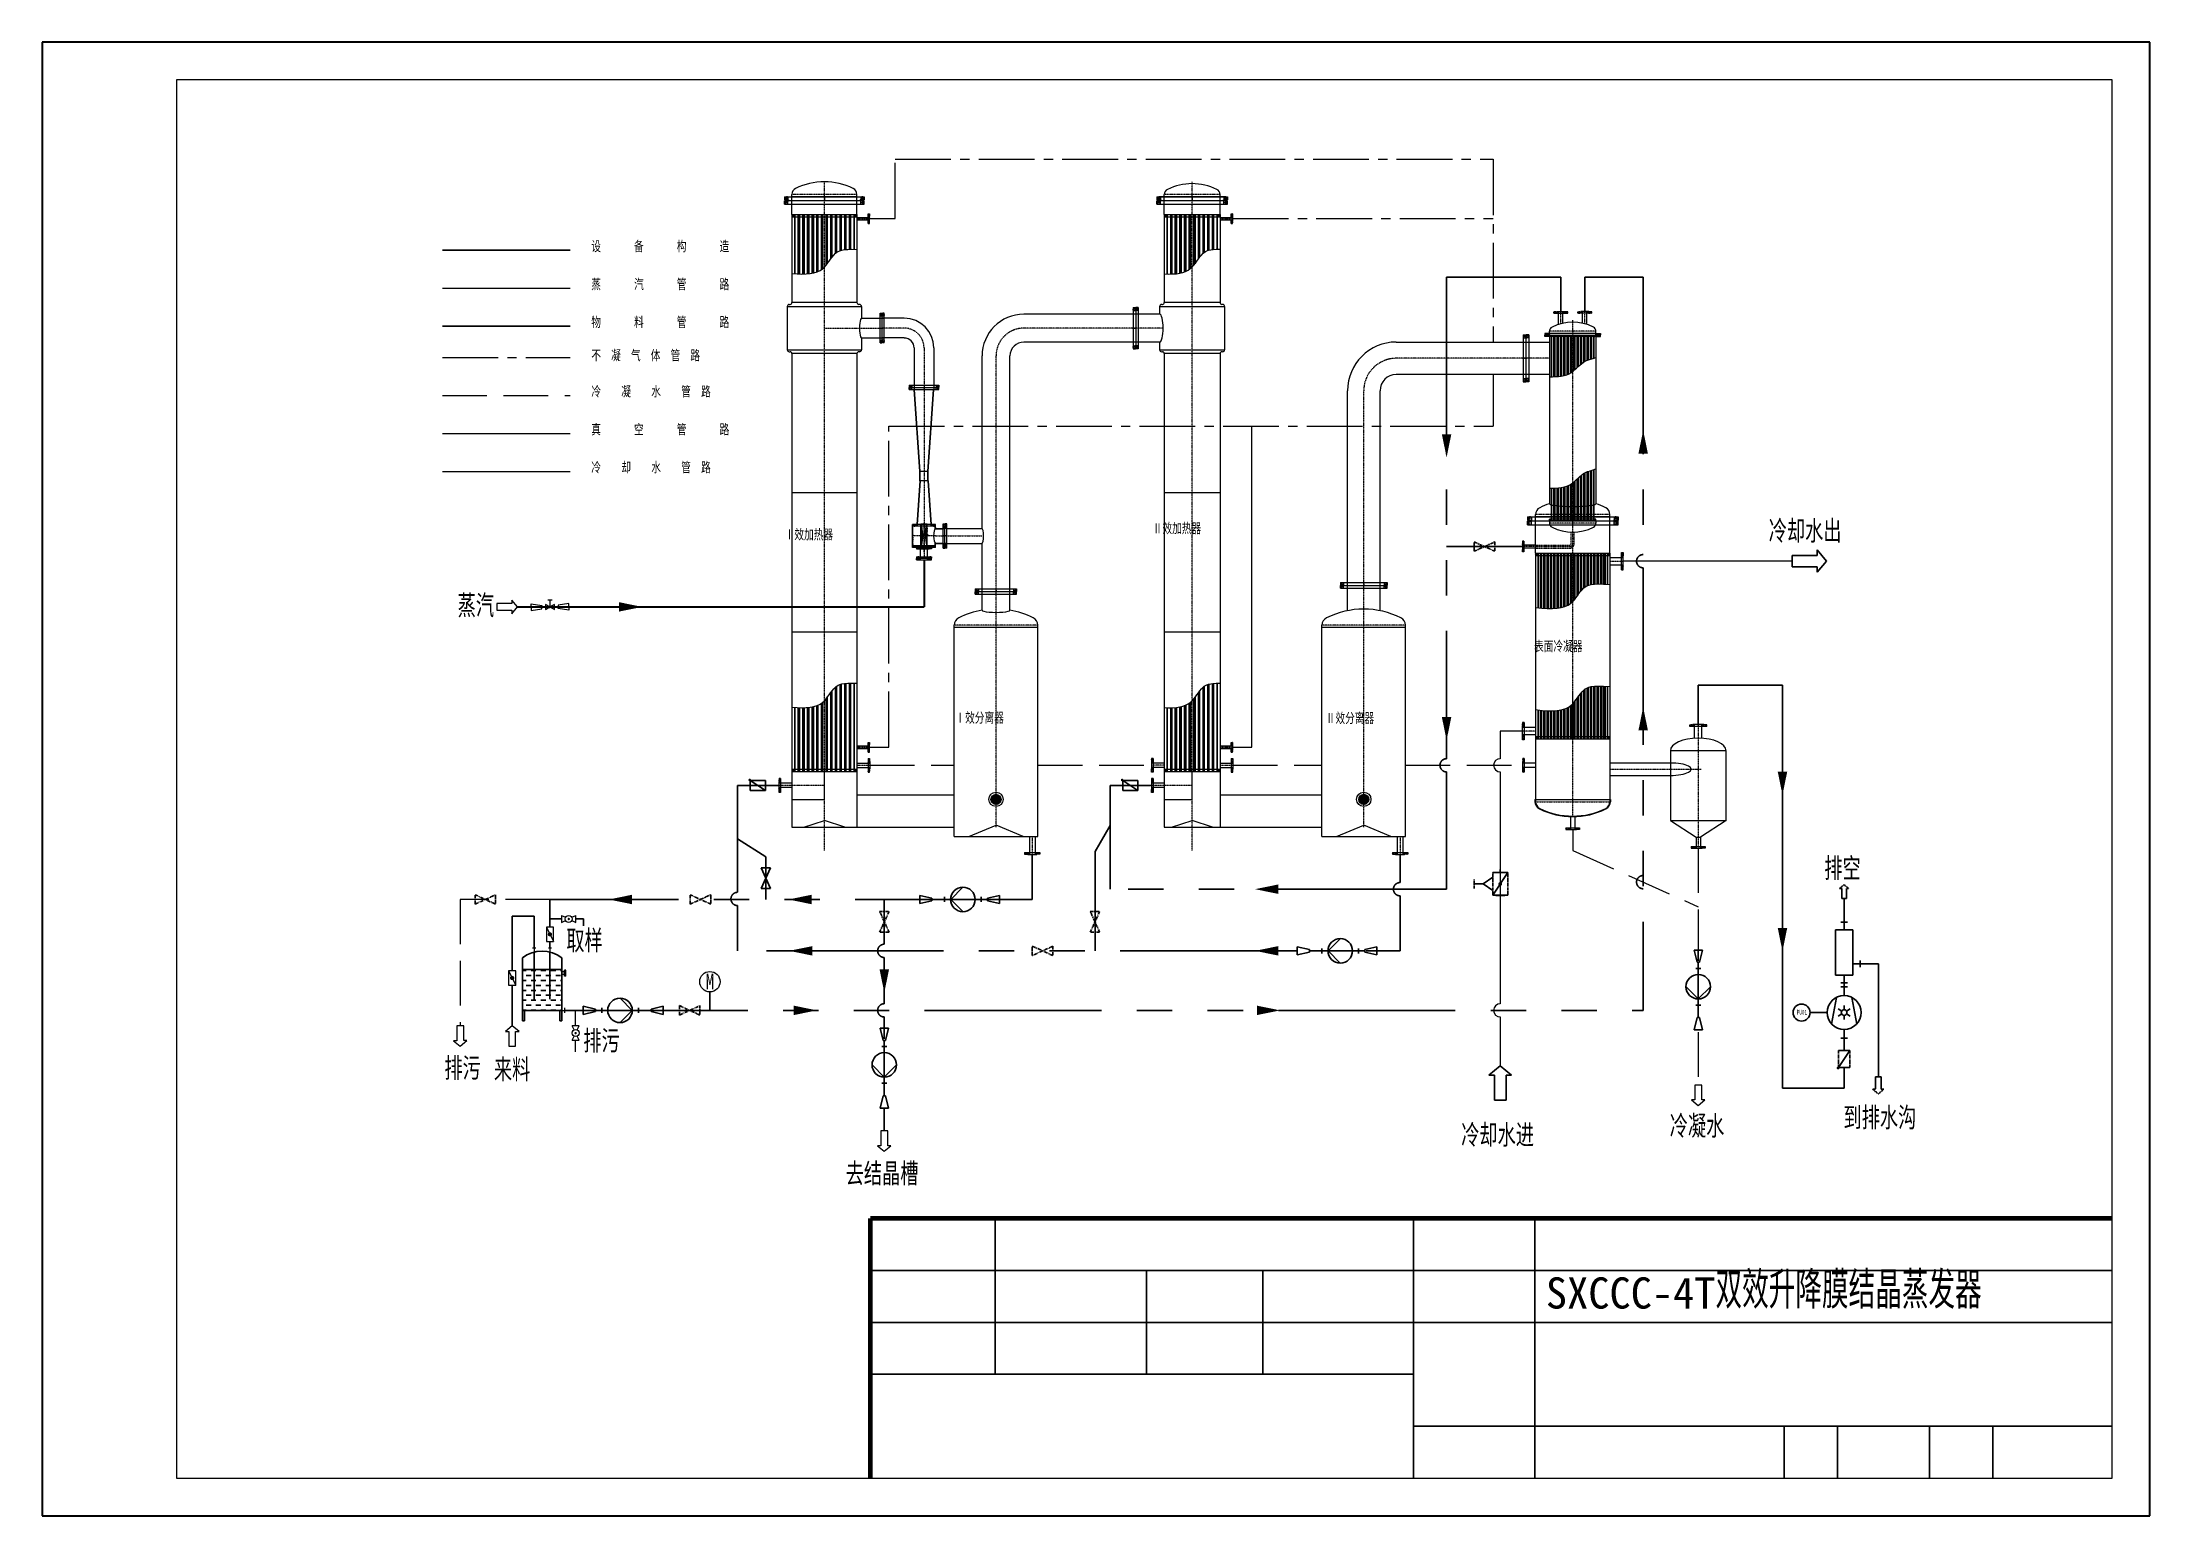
# Model space of a CAD drawing. Header units: millimetres. Extents: x 246160 to 561497, y -257273 to -154225.
# Drawn here: x 246160 to 268857, y -170095 to -154225 of the extents above.
import ezdxf

# ---------------------------------------------------------------- set-up
doc = ezdxf.new("R2010")
doc.units = ezdxf.units.MM
for name, pattern in [('ACAD_ISO02W100', [11, 8, -3]), ('ACAD_ISO10W100', [18.7, 12, -3, 0.7, -3]), ('ACAD_ISO12W100', [22.4, 12, -3, 0.7, -3, 0.7, -3]), ('CENTER', [50.8, 31.75, -6.35, 6.35, -6.35]), ('CENTER2', [1.125, 0.75, -0.125, 0.125, -0.125]), ('PHANTOM', [63.5, 31.75, -6.35, 6.35, -6.35, 6.35, -6.35])]:
    doc.linetypes.add(name, pattern=pattern)
for name, color, linetype in [('2', 1, 'Continuous'), ('LAYER1', 7, 'Continuous'), ('LAYER2', 1, 'Continuous'), ('LAYER3', 6, 'CENTER2'), ('LAYER4', 3, 'ACAD_ISO02W100')]:
    doc.layers.add(name, color=color, linetype=linetype)
for name, color, linetype, lineweight in [('中心线', 1, 'ACAD_ISO10W100', 18), ('二次蒸汽', 20, 'CENTER2', 15), ('冷凝水管线', 140, 'ACAD_ISO02W100', 15), ('冷却水管线', 4, 'Continuous', 15), ('双点划线', 3, 'ACAD_ISO12W100', 18), ('图层2', 3, 'Continuous', 25), ('图层3', 4, 'ACAD_ISO02W100', 25), ('外围线', 5, 'Continuous', 5), ('标注', 7, 'Continuous', 18), ('物料线路', 40, 'PHANTOM', 25), ('真空线路', 6, 'CENTER', 15), ('细实线', 7, 'Continuous', 18), ('蒸汽线路', 1, 'Continuous', 15), ('阀门仪表', 7, 'Continuous', 20)]:
    doc.layers.add(name, color=color, linetype=linetype, lineweight=lineweight)
doc.styles.get("Standard").update_dxf_attribs({"font": 'txt', "bigfont": 'gbcbig.shx'})
doc.styles.add('STYLE1', font='', dxfattribs={"width": 0.8, "height": 4})
doc.styles.add('仪表文字', font='', dxfattribs={"width": 0.8})
doc.styles.get('STYLE1').set_extended_font_data('SimSun')
doc.styles.get('仪表文字').set_extended_font_data('FangSong_GB2312')
pattern_1 = [(45, (-14073.3768, -38434.4615), (-2.24506403, 2.24506403), [])]
pattern_2 = [(45, (-10113.046, -38434.4615), (-2.24506403, 2.24506403), [])]

msp = doc.modelspace()

# ---------------------------------------------------------------- texts
at = {"layer": 'LAYER1', "style": 'STYLE1', "width": 0.67}
msp.add_text('PU01', height=50.9, dxfattribs=at).set_placement((265055, -164697))
at = {"layer": 'LAYER2', "style": 'STYLE1', "width": 0.67}
for s, p in [('冷却水出', (264753, -159593)), ('蒸汽', (250635, -160395)), ('取样', (251805, -164005)), ('排污', (251988, -165084)), ('排污', (250492, -165378)), ('来料', (251025, -165394)), ('冷却水进', (261441, -166098)), ('冷凝水', (263687, -166001)), ('去结晶槽', (254813, -166514))]:
    msp.add_text(s, height=214.4, dxfattribs=at).set_placement(p)
at = {"layer": 'LAYER4', "color": 6, "style": 'STYLE1', "width": 0.67}
for s, p in [('排空', (265351, -163226)), ('到排水沟', (265558, -165911))]:
    msp.add_text(s, height=214.4, dxfattribs=at).set_placement(p)
at = {"layer": '图层3', "insert": (262353, -167465), "char_height": 398.07, "width": 5924.47, "attachment_point": 1}
msp.add_mtext('{\\fFangSong_GB2312|b0|i0|c134|p49;\\H0.84333x;SXCCC-4T}双效升降膜结晶蒸发器', dxfattribs=at)
at = {"layer": '阀门仪表'}
for s, height, p in [('设   备   构   造', 122.56, (252074, -156488)), ('蒸   汽   管   路', 122.56, (252074, -156897)), ('物   料   管   路', 122.56, (252074, -157305)), ('不 凝 气 体 管 路', 122.56, (252074, -157663)), ('冷  凝  水  管 路', 122.56, (252074, -158052)), ('真   空   管   路', 122.56, (252074, -158461)), ('冷  却  水  管 路', 122.56, (252074, -158869)), ('Ⅰ效加热器', 122.6, (254156, -159592)), ('Ⅱ效加热器', 122.6, (258120, -159525)), ('表面冷凝器', 122.6, (262226, -160795)), ('Ⅰ效分离器', 122.6, (255995, -161565)), ('Ⅱ效分离器', 122.6, (259983, -161569))]:
    msp.add_text(s, height=height, dxfattribs=at).set_placement(p)
at = {"layer": '阀门仪表', "style": '仪表文字', "width": 0.8}
msp.add_text('M', height=171, dxfattribs=at).set_placement((253305, -164427))

# ---------------------------------------------------------------- hatches: boundary and pattern name
at = {"layer": '双点划线'}
h = msp.add_hatch(dxfattribs=at)
h.set_pattern_fill('ANSI31', color=256, style=0)
h.set_pattern_definition(pattern_1)
h.paths.add_polyline_path([(254265, -162055), (254234, -162055), (254234, -162080), (254265, -162080)])
h.paths.add_polyline_path([(254303, -162080), (254315, -162080), (254315, -162055), (254303, -162055)])
h.paths.add_polyline_path([(254353, -162080), (254365, -162080), (254365, -162055), (254353, -162055)])
h.paths.add_polyline_path([(254415, -162055), (254403, -162055), (254403, -162080), (254415, -162080)])
h.paths.add_polyline_path([(254453, -162080), (254465, -162080), (254465, -162055), (254453, -162055)])
h.paths.add_polyline_path([(254515, -162055), (254503, -162055), (254503, -162080), (254515, -162080)])
h.paths.add_polyline_path([(254553, -162080), (254565, -162080), (254565, -162055), (254553, -162055)])
h.paths.add_polyline_path([(254615, -162055), (254603, -162055), (254603, -162080), (254615, -162080)])
h.paths.add_polyline_path([(254653, -162080), (254665, -162080), (254665, -162055), (254653, -162055)])
h.paths.add_polyline_path([(254715, -162055), (254703, -162055), (254703, -162080), (254715, -162080)])
h.paths.add_polyline_path([(254765, -162055), (254753, -162055), (254753, -162080), (254765, -162080)])
h.paths.add_polyline_path([(254815, -162055), (254803, -162055), (254803, -162080), (254815, -162080)])
h.paths.add_polyline_path([(254865, -162055), (254853, -162055), (254853, -162080), (254865, -162080)])
h.paths.add_polyline_path([(254903, -162080), (254934, -162080), (254934, -162055), (254903, -162055)])
h.paths.add_polyline_path([(254265, -156105), (254265, -156080), (254234, -156080), (254234, -156105)])
h.paths.add_polyline_path([(254315, -156080), (254303, -156080), (254303, -156105), (254315, -156105)])
h.paths.add_polyline_path([(254365, -156080), (254353, -156080), (254353, -156105), (254365, -156105)])
h.paths.add_polyline_path([(254403, -156105), (254415, -156105), (254415, -156080), (254403, -156080)])
h.paths.add_polyline_path([(254465, -156080), (254453, -156080), (254453, -156105), (254465, -156105)])
h.paths.add_polyline_path([(254503, -156105), (254515, -156105), (254515, -156080), (254503, -156080)])
h.paths.add_polyline_path([(254553, -156105), (254565, -156105), (254565, -156080), (254553, -156080)])
h.paths.add_polyline_path([(254615, -156080), (254603, -156080), (254603, -156105), (254615, -156105)])
h.paths.add_polyline_path([(254653, -156105), (254665, -156105), (254665, -156080), (254653, -156080)])
h.paths.add_polyline_path([(254715, -156080), (254703, -156080), (254703, -156105), (254715, -156105)])
h.paths.add_polyline_path([(254753, -156105), (254765, -156105), (254765, -156080), (254753, -156080)])
h.paths.add_polyline_path([(254803, -156105), (254815, -156105), (254815, -156080), (254803, -156080)])
h.paths.add_polyline_path([(254853, -156105), (254865, -156105), (254865, -156080), (254853, -156080)])
h.paths.add_polyline_path([(254903, -156105), (254934, -156105), (254934, -156080), (254903, -156080)])
h = msp.add_hatch(dxfattribs=at)
h.set_pattern_fill('ANSI31', color=256, style=0)
h.set_pattern_definition([(45, (-14988.9077, -38434.4615), (-2.24506403, 2.24506403), [])])
h.paths.add_polyline_path([(258275, -156080), (258244, -156080), (258244, -156105), (258275, -156105)])
h.paths.add_polyline_path([(258844, -156080), (258813, -156080), (258813, -156105), (258844, -156105)])
h.paths.add_polyline_path([(258275, -162055), (258263, -162055), (258263, -162080), (258275, -162080)])
h.paths.add_polyline_path([(258263, -162055), (258244, -162055), (258244, -162080), (258263, -162080)])
h.paths.add_polyline_path([(258844, -162055), (258813, -162055), (258813, -162080), (258844, -162080)])
h = msp.add_hatch(dxfattribs=at)
h.set_pattern_fill('ANSI31', color=256, style=0)
h.set_pattern_definition(pattern_2)
h.paths.add_polyline_path([(258313, -162080), (258325, -162080), (258325, -162055), (258313, -162055)])
h.paths.add_polyline_path([(258375, -162055), (258363, -162055), (258363, -162080), (258375, -162080)])
h.paths.add_polyline_path([(258413, -162080), (258425, -162080), (258425, -162055), (258413, -162055)])
h.paths.add_polyline_path([(258475, -162055), (258463, -162055), (258463, -162080), (258475, -162080)])
h.paths.add_polyline_path([(258513, -162080), (258525, -162080), (258525, -162055), (258513, -162055)])
h.paths.add_polyline_path([(258575, -162055), (258563, -162055), (258563, -162080), (258575, -162080)])
h.paths.add_polyline_path([(258613, -162080), (258625, -162080), (258625, -162055), (258613, -162055)])
h.paths.add_polyline_path([(258675, -162055), (258663, -162055), (258663, -162080), (258675, -162080)])
h.paths.add_polyline_path([(258725, -162055), (258713, -162055), (258713, -162080), (258725, -162080)])
h.paths.add_polyline_path([(258775, -162055), (258763, -162055), (258763, -162080), (258775, -162080)])
h.paths.add_polyline_path([(258325, -156080), (258313, -156080), (258313, -156105), (258325, -156105)])
h.paths.add_polyline_path([(258363, -156105), (258375, -156105), (258375, -156080), (258363, -156080)])
h.paths.add_polyline_path([(258425, -156080), (258413, -156080), (258413, -156105), (258425, -156105)])
h.paths.add_polyline_path([(258463, -156105), (258475, -156105), (258475, -156080), (258463, -156080)])
h.paths.add_polyline_path([(258513, -156105), (258525, -156105), (258525, -156080), (258513, -156080)])
h.paths.add_polyline_path([(258575, -156080), (258563, -156080), (258563, -156105), (258575, -156105)])
h.paths.add_polyline_path([(258613, -156105), (258625, -156105), (258625, -156080), (258613, -156080)])
h.paths.add_polyline_path([(258675, -156080), (258663, -156080), (258663, -156105), (258675, -156105)])
h.paths.add_polyline_path([(258713, -156105), (258725, -156105), (258725, -156080), (258713, -156080)])
h.paths.add_polyline_path([(258763, -156105), (258775, -156105), (258775, -156080), (258763, -156080)])
h = msp.add_hatch(dxfattribs=at)
h.set_pattern_fill('ANSI31', color=256, style=0)
h.set_pattern_definition([(315, (-12567.2106, -276608.808), (-2.24506403, -2.24506403), [])])
h.paths.add_polyline_path([(262414, -157380), (262414, -157396), (262392, -157396), (262392, -157380)])
h.paths.add_polyline_path([(262450, -157396), (262439, -157396), (262439, -157380), (262450, -157380)])
h.paths.add_polyline_path([(262475, -157380), (262486, -157380), (262486, -157396), (262475, -157396)])
h.paths.add_polyline_path([(262522, -157396), (262511, -157396), (262511, -157380), (262522, -157380)])
h.paths.add_polyline_path([(262547, -157380), (262558, -157380), (262558, -157396), (262547, -157396)])
h.paths.add_polyline_path([(262583, -157380), (262594, -157380), (262594, -157396), (262583, -157396)])
h.paths.add_polyline_path([(262619, -157380), (262630, -157380), (262630, -157396), (262619, -157396)])
h.paths.add_polyline_path([(262666, -157396), (262655, -157396), (262655, -157380), (262666, -157380)])
h.paths.add_polyline_path([(262691, -157380), (262702, -157380), (262702, -157396), (262691, -157396)])
h.paths.add_polyline_path([(262738, -157396), (262727, -157396), (262727, -157380), (262738, -157380)])
h.paths.add_polyline_path([(262774, -157396), (262763, -157396), (262763, -157380), (262774, -157380)])
h.paths.add_polyline_path([(262799, -157380), (262810, -157380), (262810, -157396), (262799, -157396)])
h.paths.add_polyline_path([(262835, -157380), (262846, -157380), (262846, -157396), (262835, -157396)])
h.paths.add_polyline_path([(262871, -157380), (262892, -157380), (262892, -157396), (262871, -157396)])
h = msp.add_hatch(dxfattribs=at)
h.set_pattern_fill('ANSI31', color=256, style=0)
h.set_pattern_definition([(45, (-12567.2106, -40151.0825), (-2.24506403, 2.24506403), [])])
h.paths.add_polyline_path([(262414, -159380), (262414, -159364), (262392, -159364), (262392, -159380)])
h.paths.add_polyline_path([(262450, -159364), (262439, -159364), (262439, -159380), (262450, -159380)])
h.paths.add_polyline_path([(262475, -159380), (262486, -159380), (262486, -159364), (262475, -159364)])
h.paths.add_polyline_path([(262522, -159364), (262511, -159364), (262511, -159380), (262522, -159380)])
h.paths.add_polyline_path([(262547, -159380), (262558, -159380), (262558, -159364), (262547, -159364)])
h.paths.add_polyline_path([(262583, -159380), (262594, -159380), (262594, -159364), (262583, -159364)])
h.paths.add_polyline_path([(262619, -159380), (262630, -159380), (262630, -159364), (262619, -159364)])
h.paths.add_polyline_path([(262666, -159364), (262655, -159364), (262655, -159380), (262666, -159380)])
h.paths.add_polyline_path([(262691, -159380), (262702, -159380), (262702, -159364), (262691, -159364)])
h.paths.add_polyline_path([(262738, -159364), (262727, -159364), (262727, -159380), (262738, -159380)])
h.paths.add_polyline_path([(262774, -159364), (262763, -159364), (262763, -159380), (262774, -159380)])
h.paths.add_polyline_path([(262799, -159380), (262810, -159380), (262810, -159364), (262799, -159364)])
h.paths.add_polyline_path([(262835, -159380), (262846, -159380), (262846, -159364), (262835, -159364)])
h.paths.add_polyline_path([(262871, -159380), (262892, -159380), (262892, -159364), (262871, -159364)])
h = msp.add_hatch(dxfattribs=at)
h.set_pattern_fill('ANSI31', color=256, style=0)
h.set_pattern_definition([(45, (-12567.2106, -37345.1792), (-2.24506403, 2.24506403), [])])
h.paths.add_polyline_path([(262270, -159730), (262242, -159730), (262242, -159755), (262270, -159755)])
h.paths.add_polyline_path([(262306, -159730), (262295, -159730), (262295, -159755), (262306, -159755)])
h.paths.add_polyline_path([(262342, -159730), (262331, -159730), (262331, -159755), (262342, -159755)])
h.paths.add_polyline_path([(262378, -159730), (262367, -159730), (262367, -159755), (262378, -159755)])
h.paths.add_polyline_path([(262414, -159730), (262403, -159730), (262403, -159755), (262414, -159755)])
h.paths.add_polyline_path([(262450, -159730), (262439, -159730), (262439, -159755), (262450, -159755)])
h.paths.add_polyline_path([(262486, -159730), (262475, -159730), (262475, -159755), (262486, -159755)])
h.paths.add_polyline_path([(262522, -159730), (262511, -159730), (262511, -159755), (262522, -159755)])
h.paths.add_polyline_path([(262558, -159730), (262547, -159730), (262547, -159755), (262558, -159755)])
h.paths.add_polyline_path([(262594, -159730), (262583, -159730), (262583, -159755), (262594, -159755)])
h.paths.add_polyline_path([(262630, -159730), (262619, -159730), (262619, -159755), (262630, -159755)])
h.paths.add_polyline_path([(262666, -159730), (262655, -159730), (262655, -159755), (262666, -159755)])
h.paths.add_polyline_path([(262702, -159730), (262691, -159730), (262691, -159755), (262702, -159755)])
h.paths.add_polyline_path([(262738, -159730), (262727, -159730), (262727, -159755), (262738, -159755)])
h.paths.add_polyline_path([(262774, -159730), (262763, -159730), (262763, -159755), (262774, -159755)])
h.paths.add_polyline_path([(262810, -159730), (262799, -159730), (262799, -159755), (262810, -159755)])
h.paths.add_polyline_path([(262846, -159730), (262835, -159730), (262835, -159755), (262846, -159755)])
h.paths.add_polyline_path([(262882, -159730), (262871, -159730), (262871, -159755), (262882, -159755)])
h.paths.add_polyline_path([(262918, -159730), (262907, -159730), (262907, -159755), (262918, -159755)])
h.paths.add_polyline_path([(262954, -159730), (262943, -159730), (262943, -159755), (262954, -159755)])
h.paths.add_polyline_path([(262990, -159730), (262979, -159730), (262979, -159755), (262990, -159755)])
h.paths.add_polyline_path([(263042, -159730), (263015, -159730), (263015, -159755), (263042, -159755)])
h = msp.add_hatch(dxfattribs=at)
h.set_pattern_fill('ANSI31', color=256, style=0)
h.set_pattern_definition([(315, (-12567.2106, -284114.7113), (-2.24506403, -2.24506403), [])])
h.paths.add_polyline_path([(262270, -161730), (262242, -161730), (262242, -161705), (262270, -161705)])
h.paths.add_polyline_path([(262306, -161730), (262295, -161730), (262295, -161705), (262306, -161705)])
h.paths.add_polyline_path([(262342, -161730), (262331, -161730), (262331, -161705), (262342, -161705)])
h.paths.add_polyline_path([(262378, -161730), (262367, -161730), (262367, -161705), (262378, -161705)])
h.paths.add_polyline_path([(262414, -161730), (262403, -161730), (262403, -161705), (262414, -161705)])
h.paths.add_polyline_path([(262450, -161730), (262439, -161730), (262439, -161705), (262450, -161705)])
h.paths.add_polyline_path([(262486, -161730), (262475, -161730), (262475, -161705), (262486, -161705)])
h.paths.add_polyline_path([(262522, -161730), (262511, -161730), (262511, -161705), (262522, -161705)])
h.paths.add_polyline_path([(262558, -161730), (262547, -161730), (262547, -161705), (262558, -161705)])
h.paths.add_polyline_path([(262594, -161730), (262583, -161730), (262583, -161705), (262594, -161705)])
h.paths.add_polyline_path([(262630, -161730), (262619, -161730), (262619, -161705), (262630, -161705)])
h.paths.add_polyline_path([(262666, -161730), (262655, -161730), (262655, -161705), (262666, -161705)])
h.paths.add_polyline_path([(262702, -161730), (262691, -161730), (262691, -161705), (262702, -161705)])
h.paths.add_polyline_path([(262738, -161730), (262727, -161730), (262727, -161705), (262738, -161705)])
h.paths.add_polyline_path([(262774, -161730), (262763, -161730), (262763, -161705), (262774, -161705)])
h.paths.add_polyline_path([(262810, -161730), (262799, -161730), (262799, -161705), (262810, -161705)])
h.paths.add_polyline_path([(262846, -161730), (262835, -161730), (262835, -161705), (262846, -161705)])
h.paths.add_polyline_path([(262882, -161730), (262871, -161730), (262871, -161705), (262882, -161705)])
h.paths.add_polyline_path([(262918, -161730), (262907, -161730), (262907, -161705), (262918, -161705)])
h.paths.add_polyline_path([(262954, -161730), (262943, -161730), (262943, -161705), (262954, -161705)])
h.paths.add_polyline_path([(262990, -161730), (262979, -161730), (262979, -161705), (262990, -161705)])
h.paths.add_polyline_path([(263042, -161730), (263015, -161730), (263015, -161705), (263042, -161705)])
h = msp.add_hatch(dxfattribs=at)
h.set_pattern_fill('ANSI31', color=256, style=0)
h.set_pattern_definition(pattern_1)
h.paths.add_polyline_path([(256432, -162326, 0.414214), (256378, -162380), (256432, -162380)])
h.paths.add_polyline_path([(256432, -162326), (256432, -162380), (256486, -162380, 0.414214)])
h.paths.add_polyline_path([(256432, -162380), (256378, -162380, 0.414214), (256432, -162434)])
h.paths.add_polyline_path([(256486, -162380), (256432, -162380), (256432, -162434, 0.414214)])
h = msp.add_hatch(dxfattribs=at)
h.set_pattern_fill('ANSI31', color=256, style=0)
h.set_pattern_definition(pattern_2)
h.paths.add_polyline_path([(260392, -162326, 0.414214), (260338, -162380), (260392, -162380)])
h.paths.add_polyline_path([(260392, -162326), (260392, -162380), (260446, -162380, 0.414214)])
h.paths.add_polyline_path([(260392, -162380), (260338, -162380, 0.414214), (260392, -162434)])
h.paths.add_polyline_path([(260446, -162380), (260392, -162380), (260392, -162434, 0.414214)])
at = {"layer": '标注'}
h = msp.add_hatch(dxfattribs=at)
h.set_pattern_fill('_USER', color=256, scale=3, angle=135, style=0, pattern_type=0)
h.set_pattern_definition([(135, (182100.7027, -257766.131), (-2.12132034, -2.12132034), [])])
edge = h.paths.add_edge_path()
edge.add_ellipse((255782, -159543), major_axis=(0, -75.5), ratio=0.294674, start_angle=344.3543, end_angle=360, ccw=False)
edge.add_line((255776, -159616), (255776, -159648))
edge.add_line((255776, -159648), (255782, -159648))
edge.add_line((255782, -159648), (255782, -159619))
h.paths.add_polyline_path([(255532, -159543), (255532, -159648), (255538, -159648), (255538, -159543)])
h.paths.add_polyline_path([(255532, -159438), (255532, -159543), (255538, -159543), (255538, -159438)])
h.paths.add_polyline_path([(255532, -159418), (255532, -159438), (255582, -159438), (255582, -159418)])
h.paths.add_polyline_path([(255731, -159418), (255731, -159438), (255782, -159438), (255782, -159418)])
edge = h.paths.add_edge_path()
edge.add_line((255776, -159438), (255776, -159470))
edge.add_ellipse((255782, -159543), major_axis=(0, -75.5), ratio=0.294674, start_angle=180, end_angle=195.6457, ccw=False)
edge.add_line((255782, -159468), (255782, -159438))
edge.add_line((255782, -159438), (255776, -159438))
h.paths.add_polyline_path([(255782, -159464), (255782, -159468), (255862, -159468), (255862, -159464)])
h.paths.add_polyline_path([(255782, -159619), (255782, -159623), (255862, -159623), (255862, -159619)])
h.paths.add_polyline_path([(255715, -159663), (255715, -159648), (255692, -159648), (255692, -159653), (255702, -159653), (255702, -159663)])
h.paths.add_polyline_path([(255729, -159648), (255729, -159663), (255737, -159663), (255737, -159668), (255782, -159668), (255782, -159648)])
h.paths.add_polyline_path([(255585, -159663), (255585, -159648), (255532, -159648), (255532, -159668), (255577, -159668), (255577, -159663)])
h.paths.add_polyline_path([(255599, -159648), (255599, -159663), (255612, -159663), (255612, -159653), (255622, -159653), (255622, -159648)])
h = msp.add_hatch(dxfattribs=at)
h.set_pattern_fill('_USER', color=4, scale=3, angle=135, style=0, pattern_type=0)
h.set_pattern_definition([(135, (182100.7027, -257336.1425), (-2.12132034, -2.12132034), [])])
h.paths.add_polyline_path([(255622, -159653), (255612, -159653), (255612, -159667), (255625, -159667), (255644, -159534), (255644, -159531), (255622, -159531)])
h.paths.add_polyline_path([(255629, -159416), (255622, -159416), (255622, -159531), (255644, -159531), (255644, -159529)])
h.paths.add_polyline_path([(255692, -159531), (255692, -159416), (255684, -159416), (255669, -159529), (255669, -159531)])
h.paths.add_polyline_path([(255688, -159667), (255702, -159667), (255702, -159653), (255692, -159653), (255692, -159531), (255669, -159531), (255669, -159534)])
at = {"layer": '标注', "linetype": 'Continuous'}
h = msp.add_hatch(dxfattribs=at)
h.set_pattern_fill('_USER', scale=3, angle=135, style=0, pattern_type=0)
h.set_pattern_definition([(135, (182110.782, -257766.131), (-2.12132034, -2.12132034), [])])
h.paths.add_polyline_path([(255862, -159676), (255880, -159676), (255880, -159665), (255862, -159665)])
h.paths.add_polyline_path([(255862, -159411), (255880, -159411), (255880, -159422), (255862, -159422)])
h.paths.add_polyline_path([(255862, -159624), (255882, -159624), (255882, -159643), (255880, -159643), (255880, -159647), (255862, -159647)])
h.paths.add_polyline_path([(255862, -159463), (255882, -159463), (255882, -159444), (255880, -159444), (255880, -159440), (255862, -159440)])
h = msp.add_hatch(dxfattribs=at)
h.set_pattern_fill('_USER', scale=3, angle=135, style=0, pattern_type=0)
h.set_pattern_definition([(45, (329652.341, -257766.131), (2.12132034, -2.12132034), [])])
h.paths.add_polyline_path([(255902, -159676), (255884, -159676), (255884, -159665), (255902, -159665)])
h.paths.add_polyline_path([(255902, -159411), (255884, -159411), (255884, -159422), (255902, -159422)])
h.paths.add_polyline_path([(255902, -159624), (255882, -159624), (255882, -159643), (255884, -159643), (255884, -159647), (255902, -159647)])
h.paths.add_polyline_path([(255902, -159463), (255882, -159463), (255882, -159444), (255884, -159444), (255884, -159440), (255902, -159440)])
h = msp.add_hatch(dxfattribs=at)
h.set_pattern_fill('_USER', scale=3, angle=45, style=0, pattern_type=0)
h.set_pattern_definition([(45, (157645.1174, -86127.337), (-2.12132034, 2.12132034), [])])
h.paths.add_polyline_path([(255577, -159667), (255577, -159681), (255585, -159681), (255585, -159667)])
h.paths.add_polyline_path([(255737, -159667), (255737, -159681), (255729, -159681), (255729, -159667)])
h.paths.add_polyline_path([(255618, -159667), (255618, -159683), (255603, -159683), (255603, -159681), (255599, -159681), (255599, -159667)])
h.paths.add_polyline_path([(255696, -159667), (255696, -159683), (255711, -159683), (255711, -159681), (255715, -159681), (255715, -159667)])
h = msp.add_hatch(dxfattribs=at)
h.set_pattern_fill('_USER', scale=3, angle=45, style=0, pattern_type=0)
h.set_pattern_definition([(45, (157673.2483, -86227.337), (-2.12132034, 2.12132034), [])])
h.paths.add_polyline_path([(255577, -159767), (255577, -159781), (255585, -159781), (255585, -159767)])
h.paths.add_polyline_path([(255737, -159767), (255737, -159781), (255729, -159781), (255729, -159767)])
h.paths.add_polyline_path([(255618, -159767), (255618, -159783), (255603, -159783), (255603, -159781), (255599, -159781), (255599, -159767)])
h.paths.add_polyline_path([(255696, -159767), (255696, -159783), (255711, -159783), (255711, -159781), (255715, -159781), (255715, -159767)])
h = msp.add_hatch(dxfattribs=at)
h.set_pattern_fill('_USER', scale=3, angle=45, style=0, pattern_type=0)
h.set_pattern_definition([(315, (157673.2483, -233339.0545), (-2.12132034, -2.12132034), [])])
h.paths.add_polyline_path([(255577, -159799), (255577, -159785), (255585, -159785), (255585, -159799)])
h.paths.add_polyline_path([(255737, -159799), (255737, -159785), (255729, -159785), (255729, -159799)])
h.paths.add_polyline_path([(255618, -159799), (255618, -159783), (255603, -159783), (255603, -159785), (255599, -159785), (255599, -159799)])
h.paths.add_polyline_path([(255696, -159799), (255696, -159783), (255711, -159783), (255711, -159785), (255715, -159785), (255715, -159799)])
at = {"layer": '物料线路', "ltscale": 800}
h = msp.add_hatch(dxfattribs=at)
h.set_pattern_fill('DASH', color=256, scale=424.528302, style=0)
h.set_pattern_definition([(0, (209131.454, -828557.92), (53.0660377, 53.0660377), [53.066038, -53.066038])])
h.paths.add_polyline_path([(251332, -164652), (251756, -164652), (251756, -164213), (251332, -164213)])
at = {"layer": '细实线', "linetype": 'Continuous'}
h = msp.add_hatch(dxfattribs=at)
h.set_pattern_fill('_USER', scale=3, angle=135, style=0, pattern_type=0)
h.set_pattern_definition([(135, (131734.3883, -425317.3932), (-2.121320344, -2.121320344), [])])
h.paths.add_polyline_path([(255055, -156178), (255069, -156178), (255069, -156170), (255055, -156170)])
h.paths.add_polyline_path([(255055, -156073), (255069, -156073), (255069, -156081), (255055, -156081)])
h.paths.add_polyline_path([(255055, -156139), (255071, -156139), (255071, -156154), (255069, -156154), (255069, -156156), (255055, -156156)])
h.paths.add_polyline_path([(255055, -156113), (255071, -156113), (255071, -156098), (255069, -156098), (255069, -156095), (255055, -156095)])
h = msp.add_hatch(dxfattribs=at)
h.set_pattern_fill('_USER', scale=3, angle=135, style=0, pattern_type=0)
h.set_pattern_definition([(135, (135644.719, -425317.3932), (-2.121320344, -2.121320344), [])])
h.paths.add_polyline_path([(258965, -156178), (258979, -156178), (258979, -156170), (258965, -156170)])
h.paths.add_polyline_path([(258965, -156073), (258979, -156073), (258979, -156081), (258965, -156081)])
h.paths.add_polyline_path([(258965, -156139), (258981, -156139), (258981, -156154), (258979, -156154), (258979, -156156), (258965, -156156)])
h.paths.add_polyline_path([(258965, -156113), (258981, -156113), (258981, -156098), (258979, -156098), (258979, -156095), (258965, -156095)])
h = msp.add_hatch(dxfattribs=at)
h.set_pattern_fill('_USER', scale=3, angle=-135, style=0, pattern_type=0)
h.set_pattern_definition([(315, (-9665.4307, -280922.156), (-2.121320344, -2.121320344), [])])
h.paths.add_polyline_path([(262438, -157145), (262438, -157129), (262449, -157129), (262449, -157145)])
h.paths.add_polyline_path([(262588, -157145), (262588, -157129), (262577, -157129), (262577, -157145)])
h.paths.add_polyline_path([(262490, -157145), (262490, -157127), (262471, -157127), (262471, -157129), (262467, -157129), (262467, -157145)])
h.paths.add_polyline_path([(262536, -157145), (262536, -157127), (262555, -157127), (262555, -157129), (262559, -157129), (262559, -157145)])
h = msp.add_hatch(dxfattribs=at)
h.set_pattern_fill('_USER', scale=3, angle=-135, style=0, pattern_type=0)
h.set_pattern_definition([(225, (534950.2695, -280922.156), (2.121320344, -2.121320344), [])])
h.paths.add_polyline_path([(262847, -157145), (262847, -157129), (262836, -157129), (262836, -157145)])
h.paths.add_polyline_path([(262697, -157145), (262697, -157129), (262708, -157129), (262708, -157145)])
h.paths.add_polyline_path([(262795, -157145), (262795, -157127), (262814, -157127), (262814, -157129), (262818, -157129), (262818, -157145)])
h.paths.add_polyline_path([(262749, -157145), (262749, -157127), (262730, -157127), (262730, -157129), (262726, -157129), (262726, -157145)])
h = msp.add_hatch(dxfattribs=at)
h.set_pattern_fill('_USER', scale=3, angle=-45, style=0, pattern_type=0)
h.set_pattern_definition([(315, (383307.4748, 116182.349), (2.121320344, 2.121320344), [])])
h.paths.add_polyline_path([(262117, -159600), (262103, -159600), (262103, -159608), (262117, -159608)])
h.paths.add_polyline_path([(262117, -159715), (262103, -159715), (262103, -159707), (262117, -159707)])
h.paths.add_polyline_path([(262117, -159641), (262101, -159641), (262101, -159625), (262103, -159625), (262103, -159622), (262117, -159622)])
h.paths.add_polyline_path([(262117, -159674), (262101, -159674), (262101, -159690), (262103, -159690), (262103, -159693), (262117, -159693)])
h = msp.add_hatch(dxfattribs=at)
h.set_pattern_fill('_USER', scale=3, angle=-45, style=0, pattern_type=0)
h.set_pattern_definition([(135, (140210.1776, -435708.1866), (-2.121320344, -2.121320344), [])])
h.paths.add_polyline_path([(263166, -159908), (263184, -159908), (263184, -159897), (263166, -159897)])
h.paths.add_polyline_path([(263166, -159723), (263184, -159723), (263184, -159734), (263166, -159734)])
h.paths.add_polyline_path([(263166, -159854), (263186, -159854), (263186, -159874), (263184, -159874), (263184, -159879), (263166, -159879)])
h.paths.add_polyline_path([(263166, -159776), (263186, -159776), (263186, -159756), (263184, -159756), (263184, -159752), (263166, -159752)])
h = msp.add_hatch(dxfattribs=at)
h.set_pattern_fill('_USER', scale=3, angle=-45, style=0, pattern_type=0)
h.set_pattern_definition([(315, (385074.6613, 114248.296), (2.121320344, 2.121320344), [])])
h.paths.add_polyline_path([(262119, -161552), (262101, -161552), (262101, -161563), (262119, -161563)])
h.paths.add_polyline_path([(262119, -161737), (262101, -161737), (262101, -161726), (262119, -161726)])
h.paths.add_polyline_path([(262119, -161606), (262099, -161606), (262099, -161586), (262101, -161586), (262101, -161581), (262119, -161581)])
h.paths.add_polyline_path([(262119, -161684), (262099, -161684), (262099, -161704), (262101, -161704), (262101, -161708), (262119, -161708)])
h = msp.add_hatch(dxfattribs=at)
h.set_pattern_fill('_USER', scale=3, angle=225, style=0, pattern_type=0)
h.set_pattern_definition([(225, (542061.8236, -284713.099), (2.121320344, -2.121320344), [])])
h.paths.add_polyline_path([(264087, -161594), (264087, -161576), (264076, -161576), (264076, -161594)])
h.paths.add_polyline_path([(263902, -161594), (263902, -161576), (263913, -161576), (263913, -161594)])
h.paths.add_polyline_path([(264033, -161594), (264033, -161574), (264053, -161574), (264053, -161576), (264058, -161576), (264058, -161594)])
h.paths.add_polyline_path([(263955, -161594), (263955, -161574), (263935, -161574), (263935, -161576), (263931, -161576), (263931, -161594)])
h = msp.add_hatch(dxfattribs=at)
h.set_pattern_fill('_USER', scale=3, angle=135, style=0, pattern_type=0)
h.set_pattern_definition([(135, (131734.3883, -431010.2582), (-2.121320344, -2.121320344), [])])
h.paths.add_polyline_path([(255055, -161871), (255069, -161871), (255069, -161863), (255055, -161863)])
h.paths.add_polyline_path([(255055, -161766), (255069, -161766), (255069, -161774), (255055, -161774)])
h.paths.add_polyline_path([(255055, -161831), (255071, -161831), (255071, -161846), (255069, -161846), (255069, -161849), (255055, -161849)])
h.paths.add_polyline_path([(255055, -161805), (255071, -161805), (255071, -161790), (255069, -161790), (255069, -161788), (255055, -161788)])
h = msp.add_hatch(dxfattribs=at)
h.set_pattern_fill('_USER', scale=3, angle=135, style=0, pattern_type=0)
h.set_pattern_definition([(135, (135644.719, -431010.2582), (-2.121320344, -2.121320344), [])])
h.paths.add_polyline_path([(258965, -161871), (258979, -161871), (258979, -161863), (258965, -161863)])
h.paths.add_polyline_path([(258965, -161766), (258979, -161766), (258979, -161774), (258965, -161774)])
h.paths.add_polyline_path([(258965, -161831), (258981, -161831), (258981, -161846), (258979, -161846), (258979, -161849), (258965, -161849)])
h.paths.add_polyline_path([(258965, -161805), (258981, -161805), (258981, -161790), (258979, -161790), (258979, -161788), (258965, -161788)])
h = msp.add_hatch(dxfattribs=at)
h.set_pattern_fill('_USER', scale=3, angle=-45, style=0, pattern_type=0)
h.set_pattern_definition([(225, (131277.4702, 110164.628), (-2.121320344, 2.121320344), [])])
h.paths.add_polyline_path([(255055, -161938), (255071, -161938), (255071, -161949), (255055, -161949)])
h.paths.add_polyline_path([(255055, -162088), (255071, -162088), (255071, -162077), (255055, -162077)])
h.paths.add_polyline_path([(255055, -161990), (255073, -161990), (255073, -161971), (255071, -161971), (255071, -161967), (255055, -161967)])
h.paths.add_polyline_path([(255055, -162036), (255073, -162036), (255073, -162055), (255071, -162055), (255071, -162059), (255055, -162059)])
h = msp.add_hatch(dxfattribs=at)
h.set_pattern_fill('_USER', scale=3, angle=-45, style=0, pattern_type=0)
h.set_pattern_definition([(315, (381900.1556, 110164.628), (2.121320344, 2.121320344), [])])
h.paths.add_polyline_path([(258123, -161938), (258107, -161938), (258107, -161949), (258123, -161949)])
h.paths.add_polyline_path([(258123, -162088), (258107, -162088), (258107, -162077), (258123, -162077)])
h.paths.add_polyline_path([(258123, -161990), (258105, -161990), (258105, -161971), (258107, -161971), (258107, -161967), (258123, -161967)])
h.paths.add_polyline_path([(258123, -162036), (258105, -162036), (258105, -162055), (258107, -162055), (258107, -162059), (258123, -162059)])
h = msp.add_hatch(dxfattribs=at)
h.set_pattern_fill('_USER', scale=3, angle=-45, style=0, pattern_type=0)
h.set_pattern_definition([(225, (135187.801, 110164.628), (-2.121320344, 2.121320344), [])])
h.paths.add_polyline_path([(258965, -161938), (258981, -161938), (258981, -161949), (258965, -161949)])
h.paths.add_polyline_path([(258965, -162088), (258981, -162088), (258981, -162077), (258965, -162077)])
h.paths.add_polyline_path([(258965, -161990), (258983, -161990), (258983, -161971), (258981, -161971), (258981, -161967), (258965, -161967)])
h.paths.add_polyline_path([(258965, -162036), (258983, -162036), (258983, -162055), (258981, -162055), (258981, -162059), (258965, -162059)])
h = msp.add_hatch(dxfattribs=at)
h.set_pattern_fill('_USER', scale=3, angle=-45, style=0, pattern_type=0)
h.set_pattern_definition([(315, (385898.5967, 110164.628), (2.121320344, 2.121320344), [])])
h.paths.add_polyline_path([(262121, -161938), (262105, -161938), (262105, -161949), (262121, -161949)])
h.paths.add_polyline_path([(262121, -162088), (262105, -162088), (262105, -162077), (262121, -162077)])
h.paths.add_polyline_path([(262121, -161990), (262103, -161990), (262103, -161971), (262105, -161971), (262105, -161967), (262121, -161967)])
h.paths.add_polyline_path([(262121, -162036), (262103, -162036), (262103, -162055), (262105, -162055), (262105, -162059), (262121, -162059)])
h = msp.add_hatch(dxfattribs=at)
h.set_pattern_fill('_USER', scale=3, angle=-45, style=0, pattern_type=0)
h.set_pattern_definition([(315, (377889.825, 109948.1034), (2.121320344, 2.121320344), [])])
h.paths.add_polyline_path([(254112, -162155), (254096, -162155), (254096, -162166), (254112, -162166)])
h.paths.add_polyline_path([(254112, -162305), (254096, -162305), (254096, -162294), (254112, -162294)])
h.paths.add_polyline_path([(254112, -162207), (254094, -162207), (254094, -162188), (254096, -162188), (254096, -162184), (254112, -162184)])
h.paths.add_polyline_path([(254112, -162253), (254094, -162253), (254094, -162272), (254096, -162272), (254096, -162276), (254112, -162276)])
h = msp.add_hatch(dxfattribs=at)
h.set_pattern_fill('_USER', scale=3, angle=-45, style=0, pattern_type=0)
h.set_pattern_definition([(315, (381900.1556, 109948.1034), (2.121320344, 2.121320344), [])])
h.paths.add_polyline_path([(258123, -162155), (258107, -162155), (258107, -162166), (258123, -162166)])
h.paths.add_polyline_path([(258123, -162305), (258107, -162305), (258107, -162294), (258123, -162294)])
h.paths.add_polyline_path([(258123, -162207), (258105, -162207), (258105, -162188), (258107, -162188), (258107, -162184), (258123, -162184)])
h.paths.add_polyline_path([(258123, -162253), (258105, -162253), (258105, -162272), (258107, -162272), (258107, -162276), (258123, -162276)])
h = msp.add_hatch(dxfattribs=at)
h.set_pattern_fill('_USER', scale=3, angle=45, style=0, pattern_type=0)
h.set_pattern_definition([(45, (-9535.6293, -38909.459), (-2.121320344, 2.121320344), [])])
h.paths.add_polyline_path([(262567, -162687), (262567, -162703), (262578, -162703), (262578, -162687)])
h.paths.add_polyline_path([(262717, -162687), (262717, -162703), (262706, -162703), (262706, -162687)])
h.paths.add_polyline_path([(262619, -162687), (262619, -162705), (262600, -162705), (262600, -162703), (262596, -162703), (262596, -162687)])
h.paths.add_polyline_path([(262665, -162687), (262665, -162705), (262684, -162705), (262684, -162703), (262688, -162703), (262688, -162687)])
h = msp.add_hatch(dxfattribs=at)
h.set_pattern_fill('_USER', scale=3, angle=45, style=0, pattern_type=0)
h.set_pattern_definition([(45, (-17871.9683, -38246.9982), (-2.121320344, 2.121320344), [])])
h.paths.add_polyline_path([(256740, -162952), (256740, -162970), (256751, -162970), (256751, -162952)])
h.paths.add_polyline_path([(256905, -162952), (256905, -162970), (256894, -162970), (256894, -162952)])
h.paths.add_polyline_path([(256793, -162952), (256793, -162972), (256773, -162972), (256773, -162970), (256769, -162970), (256769, -162952)])
h.paths.add_polyline_path([(256852, -162952), (256852, -162972), (256872, -162972), (256872, -162970), (256876, -162970), (256876, -162952)])
h = msp.add_hatch(dxfattribs=at)
h.set_pattern_fill('_USER', scale=3, angle=45, style=0, pattern_type=0)
h.set_pattern_definition([(45, (-13911.6376, -38246.9982), (-2.121320344, 2.121320344), [])])
h.paths.add_polyline_path([(260700, -162952), (260700, -162970), (260711, -162970), (260711, -162952)])
h.paths.add_polyline_path([(260865, -162952), (260865, -162970), (260854, -162970), (260854, -162952)])
h.paths.add_polyline_path([(260753, -162952), (260753, -162972), (260733, -162972), (260733, -162970), (260729, -162970), (260729, -162952)])
h.paths.add_polyline_path([(260812, -162952), (260812, -162972), (260832, -162972), (260832, -162970), (260836, -162970), (260836, -162952)])
h = msp.add_hatch(dxfattribs=at)
h.set_pattern_fill('_USER', scale=3, angle=45, style=0, pattern_type=0)
h.set_pattern_definition([(45, (-8183.8253, -39110.0678), (-2.121320344, 2.121320344), [])])
h.paths.add_polyline_path([(263919, -162888), (263919, -162904), (263930, -162904), (263930, -162888)])
h.paths.add_polyline_path([(264069, -162888), (264069, -162904), (264058, -162904), (264058, -162888)])
h.paths.add_polyline_path([(263971, -162888), (263971, -162906), (263952, -162906), (263952, -162904), (263948, -162904), (263948, -162888)])
h.paths.add_polyline_path([(264017, -162888), (264017, -162906), (264036, -162906), (264036, -162904), (264040, -162904), (264040, -162888)])
at = {"layer": '阀门仪表'}
h = msp.add_hatch(dxfattribs=at)
h.set_pattern_fill('ANSI31', scale=20.998215, angle=90, style=0)
h.set_pattern_definition([(135, (256537.3558, -156437.38), (-1.8559975, -1.8559975), [])])
h.paths.add_polyline_path([(251622, -160298, 0.767327), (251628, -160317, 0.267949), (251637, -160312), (251631, -160309, -0.267949), (251628, -160311, -0.767327), (251626, -160303)])
h.paths.add_polyline_path([(251633, -160298, 0.131652), (251628, -160296, 0.131652), (251622, -160298), (251626, -160303, -0.131652), (251628, -160303, -0.131652), (251630, -160303)])
h.paths.add_polyline_path([(251630, -160303, -0.131652), (251631, -160305), (251637, -160302, 0.131652), (251633, -160298)])
h.paths.add_polyline_path([(251637, -160302), (251631, -160305, -0.267949), (251631, -160309), (251637, -160312, 0.267949)])
h.paths.add_polyline_path([(251626, -160303, 0.767327), (251628, -160311, 0.267949), (251631, -160309), (251628, -160307)], flags=16)

# ---------------------------------------------------------------- linework, layer by layer
at = {"ltscale": 800}
msp.add_line((250470, -156467), (251848, -156467), dxfattribs=at)
for p, q in [((251332, -164086), (251332, -164765)), ((251756, -164086), (251756, -164765)), ((251332, -164652), (251756, -164652)), ((251332, -164765), (251353, -164765)), ((251353, -164652), (251353, -164765)), ((251735, -164652), (251735, -164765)), ((251735, -164765), (251756, -164765))]:
    msp.add_line(p, q)
at = {"color": 5, "const_width": 49.8}
for points in [[(255080, -166892), (268453, -166892)], [(255080, -166892), (255080, -169691)]]:
    msp.add_lwpolyline(points, dxfattribs=at)
msp.add_arc((251544, -164369), 354, 53.1301, 126.8699)
at = {"layer": '2'}
for p, q in [((265007, -159754), (265275, -159754)), ((265007, -159877), (265007, -159754)), ((265275, -159754), (265275, -159691)), ((265275, -159691), (265374, -159815)), ((265274, -159877), (265007, -159877)), ((265374, -159815), (265274, -159934)), ((265274, -159934), (265274, -159877)), ((261738, -165350), (261862, -165251)), ((261801, -165350), (261738, -165350)), ((261801, -165618), (261801, -165350)), ((261862, -165251), (261982, -165351)), ((261924, -165351), (261924, -165618)), ((261982, -165351), (261924, -165351)), ((261924, -165618), (261801, -165618))]:
    msp.add_line(p, q, dxfattribs=at)
at = {"layer": '2', "color": 7}
for p, q in [((255611, -163414), (255611, -163501)), ((255742, -163444), (255611, -163414)), ((256339, -163444), (256471, -163414)), ((256471, -163414), (256471, -163501)), ((255742, -163471), (255611, -163501)), ((255742, -163444), (255742, -163471)), ((256339, -163444), (256339, -163471)), ((256339, -163471), (256471, -163501)), ((265565, -163701), (265565, -163783)), ((259675, -163967), (259675, -164055)), ((259806, -163998), (259675, -163967)), ((259806, -164025), (259675, -164055)), ((259806, -163998), (259806, -164025)), ((260403, -163998), (260534, -163967)), ((260403, -163998), (260403, -164025)), ((260403, -164025), (260534, -164055)), ((260534, -163967), (260534, -164055)), ((263950, -164002), (264038, -164002)), ((263981, -164134), (263950, -164002)), ((264007, -164134), (264038, -164002)), ((263981, -164134), (264007, -164134)), ((265565, -164272), (265565, -164355)), ((265739, -164151), (265657, -164151)), ((265565, -164400), (265565, -164492)), ((251988, -164608), (251988, -164696)), ((252120, -164639), (251988, -164608)), ((252120, -164665), (251988, -164696)), ((252120, -164639), (252120, -164665)), ((252717, -164639), (252848, -164608)), ((252717, -164639), (252717, -164665)), ((252717, -164665), (252848, -164696)), ((252848, -164608), (252848, -164696)), ((263981, -164730), (263950, -164862)), ((263981, -164730), (264007, -164730)), ((264007, -164730), (264038, -164862)), ((255185, -164844), (255273, -164844)), ((255216, -164976), (255185, -164844)), ((255216, -164976), (255243, -164976)), ((255243, -164976), (255273, -164844)), ((263950, -164862), (264038, -164862)), ((265565, -164859), (265565, -164950)), ((255216, -165572), (255185, -165704)), ((255216, -165572), (255243, -165572)), ((255243, -165572), (255273, -165704)), ((255185, -165704), (255273, -165704))]:
    msp.add_line(p, q, dxfattribs=at)
for points, const_width in [([(253773, -162171, 1), (253787, -162171, 1)], 13.7), ([(257783, -162171, 1), (257797, -162171, 1)], 13.7), ([(261862, -163300, 1), (261862, -163280, 1)], 20.4), ([(265500, -165280, 1), (265500, -165265, 1)], 15.3)]:
    msp.add_lwpolyline(points, format="xyb", close=True, dxfattribs=dict(at, const_width=const_width))
at = {"layer": 'LAYER1', "color": 7, "linetype": 'Continuous'}
for p, q in [((253950, -162175), (253785, -162175)), ((257960, -162175), (257796, -162175)), ((253950, -162285), (253785, -162285)), ((257960, -162285), (257796, -162285))]:
    msp.add_line(p, q, dxfattribs=at)
at = {"layer": 'LAYER1', "color": 7}
for p, q in [((253785, -162175), (253785, -162285)), ((253950, -162285), (253785, -162175)), ((253950, -162175), (253950, -162285)), ((257796, -162175), (257796, -162285)), ((257960, -162285), (257796, -162175)), ((257960, -162175), (257960, -162285)), ((261944, -163168), (261781, -163412)), ((261781, -163168), (261944, -163168)), ((261862, -163136), (261862, -163168)), ((261781, -163412), (261944, -163412)), ((261862, -163300), (261862, -163280)), ((265473, -164272), (265657, -164272)), ((265483, -164512), (265430, -164800)), ((265647, -164512), (265700, -164800)), ((265499, -164637), (265539, -164660)), ((265499, -164714), (265539, -164691)), ((265565, -164599), (265565, -164645)), ((265565, -164752), (265565, -164706)), ((265631, -164637), (265592, -164660)), ((265631, -164714), (265592, -164691)), ((265504, -165266), (265626, -165266))]:
    msp.add_line(p, q, dxfattribs=at)
at = {"layer": 'LAYER1', "color": 7, "linetype": 'CENTER'}
for p, q in [((261781, -163412), (261781, -163168)), ((261944, -163412), (261944, -163168))]:
    msp.add_line(p, q, dxfattribs=at)
at = {"layer": 'LAYER1'}
for p, q in [((255944, -163458), (256075, -163326)), ((255787, -163458), (255742, -163458)), ((255787, -163458), (255742, -163458)), ((256075, -163589), (255944, -163458)), ((265473, -163783), (265473, -164272)), ((265657, -163783), (265473, -163783)), ((265657, -164272), (265657, -163783)), ((259851, -164011), (259806, -164011)), ((259851, -164011), (259806, -164011)), ((260008, -164011), (260139, -163880)), ((260139, -164143), (260008, -164011)), ((252515, -164652), (252383, -164520)), ((253351, -164453), (253351, -164652)), ((263994, -164529), (263863, -164397)), ((264126, -164397), (263994, -164529)), ((252383, -164784), (252515, -164652)), ((252672, -164652), (252717, -164652)), ((252672, -164652), (252717, -164652)), ((263994, -164686), (263994, -164730)), ((263994, -164686), (263994, -164730)), ((265199, -164676), (265382, -164676)), ((265504, -165083), (265626, -165083)), ((265626, -165083), (265504, -165266)), ((255229, -165371), (255098, -165239)), ((255361, -165239), (255229, -165371)), ((255229, -165528), (255229, -165572)), ((255229, -165528), (255229, -165572))]:
    msp.add_line(p, q, dxfattribs=at)
at = {"layer": 'LAYER1', "linetype": 'CENTER'}
for p, q in [((265504, -165266), (265504, -165083)), ((265626, -165266), (265626, -165083))]:
    msp.add_line(p, q, dxfattribs=at)
at = {"layer": 'LAYER1'}
for centre, radius in [((256075, -163458), 132), ((260139, -164011), 132), ((263994, -164397), 132), ((252383, -164652), 132), ((265107, -164676), 91.6), ((255229, -165239), 132)]:
    msp.add_circle(centre, radius, dxfattribs=at)
at = {"layer": 'LAYER1', "color": 7}
for radius in [183, 30.5]:
    msp.add_circle((265565, -164675), radius, dxfattribs=at)
at = {"layer": 'LAYER2', "color": 7, "linetype": 'CENTER'}
msp.add_line((261581, -163339), (261581, -163241), dxfattribs=at)
at = {"layer": 'LAYER2', "color": 7}
for p, q in [((261679, -163290), (261581, -163290)), ((261679, -163290), (261781, -163219)), ((261679, -163290), (261781, -163361)), ((255878, -163484), (255878, -163431)), ((256273, -163484), (256273, -163431)), ((265602, -163701), (265528, -163701)), ((259942, -164038), (259942, -163985)), ((260337, -164038), (260337, -163985)), ((264021, -164200), (263968, -164200)), ((265739, -164188), (265739, -164115)), ((265602, -164355), (265528, -164355)), ((265602, -164400), (265528, -164400)), ((265565, -164355), (265565, -164400)), ((252186, -164678), (252186, -164626)), ((252581, -164678), (252581, -164626)), ((264021, -164595), (263968, -164595)), ((265602, -164950), (265528, -164950)), ((255256, -165042), (255203, -165042)), ((255256, -165437), (255203, -165437))]:
    msp.add_line(p, q, dxfattribs=at)
at = {"layer": 'LAYER3', "color": 7}
msp.add_line((261862, -163280), (261862, -163300), dxfattribs=at)
at = {"layer": 'LAYER4', "color": 6}
for p, q in [((263994, -161151), (264901, -161151)), ((263994, -161566), (263994, -161151)), ((264901, -165489), (264901, -161151)), ((265515, -163339), (265565, -163299)), ((265540, -163339), (265515, -163339)), ((265540, -163446), (265540, -163339)), ((265565, -163299), (265613, -163339)), ((265613, -163339), (265590, -163339)), ((265590, -163339), (265590, -163446)), ((265590, -163446), (265540, -163446)), ((265565, -163446), (265565, -163783)), ((265934, -164151), (265739, -164151)), ((265934, -165368), (265934, -164151)), ((265565, -164950), (265565, -165083)), ((265565, -165266), (265565, -165489)), ((265903, -165368), (265903, -165502)), ((265964, -165368), (265903, -165368)), ((265964, -165502), (265964, -165368)), ((264901, -165489), (265565, -165489)), ((265903, -165502), (265872, -165502)), ((265872, -165502), (265934, -165552)), ((265934, -165552), (265993, -165502)), ((265993, -165502), (265964, -165502))]:
    msp.add_line(p, q, dxfattribs=at)
for points in [[(264901, -162082, 102, 0.0508, 0), (264901, -162332, 0.0508, 0.0508, 0)], [(264901, -163765, 102, 0.0508, 0), (264901, -164015, 0.0508, 0.0508, 0)]]:
    msp.add_lwpolyline(points, format="xyseb", dxfattribs=at)
at = {"layer": '中心线'}
for p, q in [((254584, -162932), (254584, -155729)), ((258544, -162932), (258544, -155729)), ((262642, -162566), (262642, -157220)), ((258233, -157305), (256732, -157305)), ((256432, -162680), (256432, -157605)), ((262392, -157630), (260742, -157630)), ((260392, -162680), (260392, -157980)), ((260392, -162680), (260392, -157980)), ((262626, -159625), (262626, -159502)), ((262659, -159625), (262659, -159502)), ((262242, -159641), (262609, -159641)), ((262242, -159658), (262609, -159658)), ((262242, -159674), (262609, -159674)), ((262642, -161730), (262642, -161214)), ((263994, -161574), (263994, -163161)), ((263042, -162055), (264029, -162055))]:
    msp.add_line(p, q, dxfattribs=at)
for centre, radius, start, end in [((256732, -157605), 300, 90, 180), ((260742, -157980), 350, 90, 180), ((262609, -159625), 16.5, 270, 0), ((262609, -159625), 33, 270, 0), ((262609, -159625), 49.5, 270, 0)]:
    msp.add_arc(centre, radius, start, end, dxfattribs=at)
at = {"layer": '二次蒸汽', "ltscale": 800}
for p, q in [((255346, -156126), (255346, -155487)), ((255346, -155487), (261785, -155487)), ((261785, -155487), (261785, -157455)), ((255071, -156126), (255346, -156126)), ((258981, -156126), (261785, -156126)), ((250470, -157623), (251848, -157623)), ((261785, -157805), (261785, -158362)), ((255278, -161818), (255278, -158362)), ((255278, -158362), (261785, -158362)), ((255071, -161818), (255278, -161818))]:
    msp.add_line(p, q, dxfattribs=at)
at = {"layer": '冷凝水管线', "ltscale": 60}
for p, q in [((250470, -158031), (251848, -158031)), ((255073, -162013), (255982, -162013)), ((256882, -162013), (258105, -162013)), ((258983, -162013), (259942, -162013)), ((260842, -162013), (262103, -162013)), ((262642, -162705), (262642, -162931)), ((262642, -162931), (263994, -163536)), ((263994, -162906), (263994, -165456)), ((251629, -163458), (250663, -163458)), ((250663, -163458), (250663, -164818)), ((251905, -164820), (251905, -164652)), ((251903, -165098), (251903, -164973))]:
    msp.add_line(p, q, dxfattribs=at)
at = {"layer": '冷却水管线', "lineweight": 30}
for p, q in [((268857, -154225), (246160, -154225)), ((246160, -154225), (246160, -170095)), ((268857, -170095), (268857, -154225)), ((246160, -170095), (268857, -170095))]:
    msp.add_line(p, q, dxfattribs=at)
at = {"layer": '冷却水管线', "ltscale": 80}
for p, q in [((250470, -158848), (251848, -158848)), ((265007, -159815), (263194, -159815)), ((261862, -161645), (261862, -161942)), ((262099, -161645), (261862, -161645)), ((261862, -162085), (261862, -164581)), ((261862, -163295), (261862, -163417)), ((261911, -163417), (261813, -163417)), ((261862, -164723), (261862, -165251))]:
    msp.add_line(p, q, dxfattribs=at)
for centre in [(261862, -162013), (261862, -164652)]:
    msp.add_arc(centre, 71.4, 90, 270, dxfattribs=at)
at = {"layer": '图层2', "ltscale": 450}
for p, q in [((256424, -166892), (256424, -168571)), ((260927, -166892), (260927, -169691)), ((262233, -166892), (262233, -169691)), ((255080, -167452), (268453, -167452)), ((258053, -167452), (258053, -168571)), ((259306, -167452), (259306, -168571)), ((255080, -168012), (268453, -168012)), ((255080, -168571), (260927, -168571)), ((260927, -169131), (268453, -169131)), ((264919, -169131), (264919, -169691)), ((265494, -169131), (265494, -169691)), ((266486, -169131), (266486, -169691)), ((267165, -169131), (267165, -169691))]:
    msp.add_line(p, q, dxfattribs=at)
at = {"layer": '图层3'}
for p, q in [((254265, -156718), (254265, -156080)), ((254303, -156721), (254303, -156080)), ((254315, -156722), (254315, -156080)), ((254353, -156722), (254353, -156080)), ((254365, -156722), (254365, -156080)), ((254403, -156720), (254403, -156080)), ((254415, -156719), (254415, -156080)), ((254453, -156713), (254453, -156080)), ((254465, -156710), (254465, -156080)), ((254503, -156699), (254503, -156080)), ((254515, -156694), (254515, -156080)), ((254553, -156673), (254553, -156080)), ((254565, -156664), (254565, -156080)), ((254603, -156626), (254603, -156080)), ((254615, -156611), (254615, -156080)), ((254653, -156558), (254653, -156080)), ((254665, -156542), (254665, -156080)), ((254703, -156500), (254703, -156080)), ((254715, -156490), (254715, -156080)), ((254753, -156470), (254753, -156080)), ((254765, -156466), (254765, -156080)), ((254803, -156460), (254803, -156080)), ((254815, -156458), (254815, -156080)), ((254853, -156456), (254853, -156080)), ((254865, -156456), (254865, -156080)), ((254903, -156457), (254903, -156080)), ((258275, -156722), (258275, -156080)), ((258313, -156722), (258313, -156080)), ((258325, -156722), (258325, -156080)), ((258363, -156720), (258363, -156080)), ((258375, -156719), (258375, -156080)), ((258413, -156713), (258413, -156080)), ((258425, -156710), (258425, -156080)), ((258463, -156699), (258463, -156080)), ((258475, -156694), (258475, -156080)), ((258513, -156673), (258513, -156080)), ((258525, -156664), (258525, -156080)), ((258563, -156626), (258563, -156080)), ((258575, -156611), (258575, -156080)), ((258613, -156558), (258613, -156080)), ((258625, -156542), (258625, -156080)), ((258663, -156500), (258663, -156080)), ((258675, -156490), (258675, -156080)), ((258713, -156470), (258713, -156080)), ((258725, -156466), (258725, -156080)), ((258763, -156460), (258763, -156080)), ((258775, -156458), (258775, -156080)), ((258813, -156456), (258813, -156080)), ((262414, -157828), (262414, -157380)), ((262439, -157828), (262439, -157380)), ((262450, -157828), (262450, -157380)), ((262475, -157826), (262475, -157380)), ((262486, -157826), (262486, -157380)), ((262511, -157823), (262511, -157380)), ((262522, -157821), (262522, -157380)), ((262547, -157816), (262547, -157380)), ((262558, -157813), (262558, -157380)), ((262583, -157805), (262583, -157380)), ((262594, -157801), (262594, -157380)), ((262619, -157788), (262619, -157380)), ((262630, -157781), (262630, -157380)), ((262655, -157762), (262655, -157380)), ((262666, -157752), (262666, -157380)), ((262691, -157728), (262691, -157380)), ((262702, -157718), (262702, -157380)), ((262727, -157695), (262727, -157380)), ((262738, -157686), (262738, -157380)), ((262763, -157668), (262763, -157380)), ((262774, -157662), (262774, -157380)), ((262799, -157651), (262799, -157380)), ((262810, -157647), (262810, -157380)), ((262835, -157639), (262835, -157380)), ((262846, -157636), (262846, -157380)), ((262871, -157629), (262871, -157380)), ((262763, -159380), (262763, -158868)), ((262774, -159380), (262774, -158862)), ((262799, -159380), (262799, -158851)), ((262810, -159380), (262810, -158847)), ((262835, -159380), (262835, -158839)), ((262846, -159380), (262846, -158836)), ((262871, -159380), (262871, -158829)), ((262414, -159380), (262414, -159029)), ((262439, -159380), (262439, -159028)), ((262450, -159380), (262450, -159028)), ((262475, -159380), (262475, -159027)), ((262486, -159380), (262486, -159026)), ((262511, -159380), (262511, -159023)), ((262522, -159380), (262522, -159021)), ((262547, -159380), (262547, -159016)), ((262558, -159380), (262558, -159013)), ((262583, -159380), (262583, -159005)), ((262594, -159380), (262594, -159001)), ((262619, -159380), (262619, -158988)), ((262630, -159380), (262630, -158981)), ((262655, -159380), (262655, -158962)), ((262666, -159380), (262666, -158952)), ((262691, -159380), (262691, -158928)), ((262702, -159380), (262702, -158918)), ((262727, -159380), (262727, -158895)), ((262738, -159380), (262738, -158886)), ((262270, -160316), (262270, -159730)), ((262295, -160319), (262295, -159730)), ((262306, -160320), (262306, -159730)), ((262331, -160322), (262331, -159730)), ((262342, -160323), (262342, -159730)), ((262367, -160324), (262367, -159730)), ((262378, -160325), (262378, -159730)), ((262403, -160325), (262403, -159730)), ((262414, -160325), (262414, -159730)), ((262439, -160325), (262439, -159730)), ((262450, -160324), (262450, -159730)), ((262475, -160322), (262475, -159730)), ((262486, -160320), (262486, -159730)), ((262511, -160316), (262511, -159730)), ((262522, -160314), (262522, -159730)), ((262547, -160307), (262547, -159730)), ((262558, -160303), (262558, -159730)), ((262583, -160293), (262583, -159730)), ((262594, -160287), (262594, -159730)), ((262619, -160271), (262619, -159730)), ((262630, -160262), (262630, -159730)), ((262655, -160237), (262655, -159730)), ((262666, -160224), (262666, -159730)), ((262691, -160190), (262691, -159730)), ((262702, -160174), (262702, -159730)), ((262727, -160140), (262727, -159730)), ((262738, -160127), (262738, -159730)), ((262763, -160101), (262763, -159730)), ((262774, -160093), (262774, -159730)), ((262799, -160078), (262799, -159730)), ((262810, -160074), (262810, -159730)), ((262835, -160067), (262835, -159730)), ((262846, -160065), (262846, -159730)), ((262871, -160062), (262871, -159730)), ((262882, -160061), (262882, -159730)), ((262907, -160060), (262907, -159730)), ((262918, -160060), (262918, -159730)), ((262943, -160060), (262943, -159730)), ((262954, -160060), (262954, -159730)), ((262979, -160061), (262979, -159730)), ((262990, -160061), (262990, -159730)), ((263015, -160063), (263015, -159730)), ((254753, -162080), (254753, -161141)), ((254765, -162080), (254765, -161138)), ((254803, -162080), (254803, -161131)), ((254815, -162080), (254815, -161130)), ((254853, -162080), (254853, -161128)), ((254865, -162080), (254865, -161128)), ((254903, -162080), (254903, -161128)), ((258713, -162080), (258713, -161141)), ((258725, -162080), (258725, -161138)), ((258763, -162080), (258763, -161131)), ((258775, -162080), (258775, -161130)), ((258813, -162080), (258813, -161128)), ((254503, -162080), (254503, -161370)), ((254515, -162080), (254515, -161366)), ((254553, -162080), (254553, -161345)), ((254565, -162080), (254565, -161336)), ((254603, -162080), (254603, -161297)), ((254615, -162080), (254615, -161282)), ((254653, -162080), (254653, -161229)), ((254665, -162080), (254665, -161213)), ((254703, -162080), (254703, -161171)), ((254715, -162080), (254715, -161161)), ((258463, -162080), (258463, -161370)), ((258475, -162080), (258475, -161366)), ((258513, -162080), (258513, -161345)), ((258525, -162080), (258525, -161336)), ((258563, -162080), (258563, -161297)), ((258575, -162080), (258575, -161282)), ((258613, -162080), (258613, -161229)), ((258625, -162080), (258625, -161213)), ((258663, -162080), (258663, -161171)), ((258675, -162080), (258675, -161161)), ((262619, -161730), (262619, -161372)), ((262630, -161730), (262630, -161363)), ((262655, -161730), (262655, -161338)), ((262666, -161730), (262666, -161324)), ((262691, -161730), (262691, -161291)), ((262702, -161730), (262702, -161275)), ((262727, -161730), (262727, -161241)), ((262738, -161730), (262738, -161228)), ((262763, -161730), (262763, -161202)), ((262774, -161730), (262774, -161193)), ((262799, -161730), (262799, -161179)), ((262810, -161730), (262810, -161174)), ((262835, -161730), (262835, -161168)), ((262846, -161730), (262846, -161165)), ((262871, -161730), (262871, -161162)), ((262882, -161730), (262882, -161161)), ((262907, -161730), (262907, -161160)), ((262918, -161730), (262918, -161160)), ((262943, -161730), (262943, -161160)), ((262954, -161730), (262954, -161161)), ((262979, -161730), (262979, -161162)), ((262990, -161730), (262990, -161162)), ((263015, -161730), (263015, -161164)), ((254265, -162080), (254265, -161390)), ((254303, -162080), (254303, -161392)), ((254315, -162080), (254315, -161393)), ((254353, -162080), (254353, -161394)), ((254365, -162080), (254365, -161393)), ((254403, -162080), (254403, -161391)), ((254415, -162080), (254415, -161390)), ((254453, -162080), (254453, -161384)), ((254465, -162080), (254465, -161382)), ((258275, -162080), (258275, -161393)), ((258313, -162080), (258313, -161394)), ((258325, -162080), (258325, -161393)), ((258363, -162080), (258363, -161391)), ((258375, -162080), (258375, -161390)), ((258413, -162080), (258413, -161384)), ((258425, -162080), (258425, -161382)), ((262270, -161730), (262270, -161416)), ((262295, -161730), (262295, -161419)), ((262306, -161730), (262306, -161420)), ((262331, -161730), (262331, -161423)), ((262342, -161730), (262342, -161424)), ((262367, -161730), (262367, -161425)), ((262378, -161730), (262378, -161425)), ((262403, -161730), (262403, -161426)), ((262414, -161730), (262414, -161426)), ((262439, -161730), (262439, -161425)), ((262450, -161730), (262450, -161425)), ((262475, -161730), (262475, -161422)), ((262486, -161730), (262486, -161421)), ((262511, -161730), (262511, -161417)), ((262522, -161730), (262522, -161415)), ((262547, -161730), (262547, -161408)), ((262558, -161730), (262558, -161404)), ((262583, -161730), (262583, -161394)), ((262594, -161730), (262594, -161388))]:
    msp.add_line(p, q, dxfattribs=at)
at = {"layer": '外围线'}
for p, q in [((268453, -154630), (247607, -154630)), ((247607, -154630), (247607, -169691)), ((268453, -169691), (268453, -154630)), ((247607, -169691), (268453, -169691)), ((247607, -169691), (268453, -169691))]:
    msp.add_line(p, q, dxfattribs=at)
at = {"layer": '标注'}
for p, q in [((254984, -157198), (255228, -157198)), ((255184, -157145), (255204, -157145)), ((255184, -157465), (255184, -157145)), ((255184, -157156), (255204, -157156)), ((255184, -157174), (255204, -157174)), ((255204, -157145), (255204, -157178)), ((255206, -157178), (255204, -157178)), ((255206, -157432), (255206, -157178)), ((255206, -157432), (255206, -157178)), ((255206, -157178), (255208, -157178)), ((255228, -157145), (255208, -157145)), ((255208, -157145), (255208, -157178)), ((255228, -157156), (255208, -157156)), ((255228, -157174), (255208, -157174)), ((255228, -157465), (255228, -157145)), ((254984, -157411), (255227, -157411)), ((255184, -157436), (255204, -157436)), ((255184, -157454), (255204, -157454)), ((255184, -157465), (255204, -157465)), ((255204, -157465), (255204, -157432)), ((255204, -157432), (255206, -157432)), ((255208, -157432), (255206, -157432)), ((255208, -157465), (255208, -157432)), ((255228, -157436), (255208, -157436)), ((255228, -157454), (255208, -157454)), ((255228, -157465), (255208, -157465)), ((255497, -157921), (255497, -157941)), ((255497, -157921), (255817, -157921)), ((255497, -157941), (255530, -157941)), ((255497, -157965), (255497, -157945)), ((255497, -157945), (255530, -157945)), ((255497, -157965), (255817, -157965)), ((255508, -157921), (255508, -157941)), ((255508, -157965), (255508, -157945)), ((255526, -157921), (255526, -157941)), ((255526, -157965), (255526, -157945)), ((255530, -157941), (255530, -157943)), ((255530, -157943), (255784, -157943)), ((255530, -157945), (255530, -157943)), ((255530, -157943), (255784, -157943)), ((255550, -157921), (255550, -157965)), ((255612, -158850), (255550, -157965)), ((255615, -158850), (255553, -157965)), ((255698, -158850), (255760, -157965)), ((255701, -158850), (255763, -157965)), ((255763, -157921), (255763, -157965)), ((255784, -157943), (255784, -157941)), ((255817, -157941), (255784, -157941)), ((255784, -157943), (255784, -157945)), ((255817, -157945), (255784, -157945)), ((255788, -157921), (255788, -157941)), ((255788, -157965), (255788, -157945)), ((255806, -157921), (255806, -157941)), ((255806, -157965), (255806, -157945)), ((255817, -157921), (255817, -157941)), ((255817, -157965), (255817, -157945)), ((255701, -158850), (255612, -158850)), ((255612, -158950), (255612, -158850)), ((255615, -158950), (255615, -158850)), ((255698, -158950), (255698, -158850)), ((255701, -158950), (255701, -158850)), ((255612, -158950), (255579, -159418)), ((255615, -158950), (255582, -159418)), ((255701, -158950), (255612, -158950)), ((255698, -158950), (255731, -159418)), ((255701, -158950), (255734, -159418)), ((255782, -159418), (255532, -159418)), ((255532, -159668), (255532, -159418)), ((255782, -159438), (255532, -159438)), ((255538, -159648), (255538, -159438)), ((255582, -159418), (255582, -159438)), ((255622, -159653), (255622, -159416)), ((255692, -159416), (255622, -159416)), ((255644, -159534), (255625, -159667)), ((255644, -159529), (255629, -159416)), ((255644, -159534), (255644, -159529)), ((255644, -159529), (255669, -159529)), ((255669, -159534), (255644, -159534)), ((255669, -159529), (255684, -159416)), ((255669, -159529), (255669, -159534)), ((255669, -159534), (255688, -159667)), ((255692, -159653), (255692, -159416)), ((255731, -159418), (255731, -159438)), ((255776, -159470), (255776, -159438)), ((255782, -159468), (255782, -159418)), ((255782, -159464), (255862, -159464)), ((255782, -159468), (255862, -159468)), ((255862, -159411), (255880, -159411)), ((255862, -159676), (255862, -159411)), ((255862, -159422), (255880, -159422)), ((255862, -159440), (255880, -159440)), ((255862, -159463), (255882, -159463)), ((255880, -159411), (255880, -159444)), ((255882, -159444), (255880, -159444)), ((255882, -159444), (255884, -159444)), ((255882, -159643), (255882, -159444)), ((255902, -159463), (255882, -159463)), ((255902, -159411), (255884, -159411)), ((255884, -159411), (255884, -159444)), ((255902, -159422), (255884, -159422)), ((255902, -159440), (255884, -159440)), ((255902, -159676), (255902, -159411)), ((255782, -159648), (255532, -159648)), ((255782, -159668), (255532, -159668)), ((255737, -159663), (255577, -159663)), ((255577, -159668), (255577, -159663)), ((255577, -159667), (255577, -159681)), ((255577, -159667), (255737, -159667)), ((255577, -159681), (255603, -159681)), ((255577, -159767), (255577, -159781)), ((255577, -159767), (255737, -159767)), ((255577, -159781), (255603, -159781)), ((255585, -159648), (255585, -159663)), ((255585, -159667), (255585, -159681)), ((255585, -159767), (255585, -159781)), ((255599, -159648), (255599, -159663)), ((255599, -159667), (255599, -159681)), ((255599, -159767), (255599, -159781)), ((255603, -159681), (255603, -159683)), ((255603, -159683), (255711, -159683)), ((255603, -159781), (255603, -159783)), ((255603, -159783), (255711, -159783)), ((255603, -159785), (255603, -159783)), ((255603, -159783), (255711, -159783)), ((255702, -159653), (255612, -159653)), ((255612, -159663), (255612, -159653)), ((255612, -159667), (255612, -159653)), ((255622, -159653), (255612, -159653)), ((255702, -159667), (255612, -159667)), ((255618, -159667), (255618, -159683)), ((255618, -159767), (255618, -159683)), ((255618, -159767), (255618, -159783)), ((255618, -159799), (255618, -159783)), ((255622, -159648), (255622, -159653)), ((255686, -159653), (255627, -159653)), ((255692, -159648), (255692, -159653)), ((255702, -159653), (255692, -159653)), ((255696, -159667), (255696, -159683)), ((255696, -159767), (255696, -159683)), ((255696, -159767), (255696, -159783)), ((255696, -159799), (255696, -159783)), ((255702, -159663), (255702, -159653)), ((255702, -159667), (255702, -159653)), ((255711, -159683), (255711, -159681)), ((255737, -159681), (255711, -159681)), ((255711, -159783), (255711, -159781)), ((255737, -159781), (255711, -159781)), ((255711, -159783), (255711, -159785)), ((255715, -159648), (255715, -159663)), ((255715, -159667), (255715, -159681)), ((255715, -159767), (255715, -159781)), ((255729, -159648), (255729, -159663)), ((255729, -159667), (255729, -159681)), ((255729, -159767), (255729, -159781)), ((255737, -159668), (255737, -159663)), ((255737, -159667), (255737, -159681)), ((255737, -159767), (255737, -159781)), ((255776, -159648), (255776, -159616)), ((255782, -159668), (255782, -159619)), ((255782, -159619), (255862, -159619)), ((255782, -159623), (255862, -159623)), ((255862, -159624), (255882, -159624)), ((255862, -159647), (255880, -159647)), ((255862, -159665), (255880, -159665)), ((255862, -159676), (255880, -159676)), ((255880, -159676), (255880, -159643)), ((255880, -159643), (255882, -159643)), ((255902, -159624), (255882, -159624)), ((255884, -159643), (255882, -159643)), ((255884, -159676), (255884, -159643)), ((255902, -159647), (255884, -159647)), ((255902, -159665), (255884, -159665)), ((255902, -159676), (255884, -159676)), ((255577, -159799), (255577, -159785)), ((255577, -159785), (255603, -159785)), ((255577, -159799), (255737, -159799)), ((255585, -159799), (255585, -159785)), ((255599, -159799), (255599, -159785)), ((255737, -159785), (255711, -159785)), ((255715, -159799), (255715, -159785)), ((255729, -159799), (255729, -159785)), ((255737, -159799), (255737, -159785))]:
    msp.add_line(p, q, dxfattribs=at)
at = {"layer": '标注', "color": 1, "linetype": 'ACAD_ISO10W100'}
for p, q in [((255179, -157165), (255209, -157165)), ((255233, -157165), (255203, -157165)), ((254584, -157305), (255214, -157305)), ((255179, -157445), (255209, -157445)), ((255444, -157305), (255198, -157305)), ((255233, -157445), (255203, -157445)), ((255657, -157518), (255657, -159783)), ((255517, -157916), (255517, -157946)), ((255517, -157970), (255517, -157940)), ((255657, -157915), (255657, -157951)), ((255657, -157971), (255657, -157935)), ((255797, -157916), (255797, -157946)), ((255797, -157970), (255797, -157940)), ((255782, -159543), (255532, -159543)), ((255700, -159531), (255614, -159531)), ((255657, -159690), (255657, -159406)), ((255782, -159543), (256282, -159543)), ((255845, -159543), (255879, -159543)), ((255857, -159431), (255885, -159431)), ((255897, -159543), (255863, -159543)), ((255907, -159431), (255879, -159431)), ((255592, -159643), (255592, -159667)), ((255592, -159658), (255592, -159682)), ((255592, -159762), (255592, -159786)), ((255592, -159804), (255592, -159780)), ((255657, -159657), (255657, -159687)), ((255657, -159674), (255657, -159704)), ((255657, -159718), (255657, -159688)), ((255722, -159643), (255722, -159667)), ((255722, -159658), (255722, -159682)), ((255722, -159762), (255722, -159786)), ((255722, -159804), (255722, -159780)), ((255857, -159656), (255885, -159656)), ((255907, -159656), (255879, -159656))]:
    msp.add_line(p, q, dxfattribs=at)
msp.add_arc((255444, -157518), 213, 0, 90, dxfattribs=at)
at = {"layer": '标注'}
msp.add_ellipse((255782, -159543), major_axis=(0, -75.5), ratio=0.294674, start_param=3.141593, end_param=6.283185, dxfattribs=at)
at = {"layer": '物料线路', "ltscale": 60}
for p, q in [((262513, -156756), (261284, -156756)), ((261284, -156756), (261284, -161942)), ((262513, -157127), (262513, -156756)), ((262772, -157127), (262772, -156756)), ((262772, -156756), (263401, -156756)), ((263401, -156756), (263401, -159744)), ((250470, -157284), (251848, -157284)), ((262101, -159658), (261284, -159658)), ((263401, -159887), (263401, -164652)), ((254086, -162230), (253649, -162230)), ((253649, -162230), (253649, -163380)), ((258097, -162230), (257660, -162230)), ((257660, -162230), (257660, -163347)), ((261284, -162085), (261284, -163347)), ((257660, -162660), (257498, -162941)), ((253952, -162998), (253649, -162805)), ((257498, -162941), (257498, -164011)), ((254003, -163339), (253902, -163117)), ((253952, -163458), (253952, -162998)), ((256822, -162980), (256822, -163458)), ((260783, -162980), (260783, -163275)), ((261284, -163347), (257660, -163347)), ((256822, -163458), (251629, -163458)), ((253649, -163523), (253649, -164011)), ((260783, -163418), (260783, -164011)), ((259675, -164011), (253649, -164011)), ((260542, -164011), (260783, -164011)), ((251853, -164652), (263401, -164652)), ((252972, -164652), (253052, -164652))]:
    msp.add_line(p, q, dxfattribs=at)
at = {"layer": '物料线路'}
for p, q in [((261582, -159708), (261803, -159607)), ((250823, -163508), (251044, -163407)), ((253139, -163508), (253361, -163407)), ((255280, -163809), (255179, -163588)), ((257548, -163809), (257447, -163588)), ((257045, -163961), (256823, -164062)), ((253023, -164703), (253244, -164601))]:
    msp.add_line(p, q, dxfattribs=at)
at = {"layer": '物料线路', "ltscale": 800}
for p, q in [((251459, -163637), (251222, -163637)), ((251222, -163637), (251222, -164227)), ((251459, -163983), (251459, -163637)), ((251629, -163458), (251629, -163756)), ((255229, -163458), (255229, -163940)), ((256339, -163458), (255742, -163458)), ((255878, -163458), (255742, -163458)), ((255944, -163458), (255878, -163458)), ((256207, -163458), (255944, -163458)), ((256273, -163458), (256207, -163458)), ((256339, -163458), (256273, -163458)), ((256478, -163458), (256355, -163458)), ((256355, -163458), (256478, -163458)), ((251629, -163666), (251753, -163666)), ((251629, -163822), (251629, -163845)), ((251629, -163822), (251629, -163845)), ((251907, -163668), (251991, -163668)), ((251991, -163668), (251991, -163743)), ((251459, -164026), (251459, -164532)), ((251629, -163910), (251629, -163983)), ((251629, -164026), (251629, -164532)), ((255229, -164083), (255229, -164581)), ((260403, -164011), (259806, -164011)), ((259942, -164011), (259806, -164011)), ((260008, -164011), (259942, -164011)), ((260271, -164011), (260008, -164011)), ((260337, -164011), (260271, -164011)), ((260403, -164011), (260337, -164011)), ((260542, -164011), (260419, -164011)), ((260419, -164011), (260542, -164011)), ((263994, -163995), (263994, -164118)), ((263994, -164118), (263994, -163995)), ((251222, -164292), (251222, -164315)), ((251756, -164213), (251332, -164213)), ((263994, -164134), (263994, -164730)), ((263994, -164134), (263994, -164200)), ((263994, -164200), (263994, -164266)), ((263994, -164266), (263994, -164529)), ((251222, -164380), (251222, -164818)), ((263994, -164529), (263994, -164595)), ((251786, -164652), (251853, -164652)), ((251981, -164652), (252104, -164652)), ((252104, -164652), (251981, -164652)), ((252120, -164652), (252717, -164652)), ((252120, -164652), (252186, -164652)), ((252186, -164652), (252252, -164652)), ((252252, -164652), (252515, -164652)), ((252515, -164652), (252581, -164652)), ((252581, -164652), (252717, -164652)), ((252964, -164652), (253060, -164652)), ((253062, -164652), (252964, -164652)), ((255229, -164723), (255229, -164837)), ((263994, -164595), (263994, -164730)), ((255229, -164837), (255229, -164960)), ((255229, -164960), (255229, -164837)), ((255229, -164976), (255229, -165572)), ((255229, -164976), (255229, -165042)), ((255229, -165042), (255229, -165107)), ((255229, -165107), (255229, -165371)), ((255229, -165371), (255229, -165437)), ((255229, -165437), (255229, -165572)), ((255229, -165704), (255229, -165949))]:
    msp.add_line(p, q, dxfattribs=at)
at = {"layer": '物料线路', "ltscale": 60}
for points in [[(261284, -158447, 102, 0.0508, 0), (261284, -158697, 0.0508, 0.0508, 0)], [(263401, -158656, 102, 0.0508, 0), (263401, -158406, 0.0508, 0.0508, 0)], [(263401, -161637, 102, 0.0508, 0), (263401, -161387, 0.0508, 0.0508, 0)], [(261284, -161493, 102, 0.0508, 0), (261284, -161743, 0.0508, 0.0508, 0)], [(252513, -163458, 102, 0.0508, 0), (252263, -163458, 0.0508, 0.0508, 0)], [(254447, -163458, 102, 0.0508, 0), (254197, -163458, 0.0508, 0.0508, 0)], [(259472, -163347, 102, 0.0508, 0), (259222, -163347, 0.0508, 0.0508, 0)], [(254455, -164011, 102, 0.0508, 0), (254205, -164011, 0.0508, 0.0508, 0)], [(259472, -164011, 102, 0.0508, 0), (259222, -164011, 0.0508, 0.0508, 0)], [(255229, -164211, 102, 0.0508, 0), (255229, -164461, 0.0508, 0.0508, 0)], [(254253, -164652, 102, 0.0508, 0), (254503, -164652, 0.0508, 0.0508, 0)], [(259241, -164652, 102, 0.0508, 0), (259491, -164652, 0.0508, 0.0508, 0)]]:
    msp.add_lwpolyline(points, format="xyseb", dxfattribs=at)
at = {"layer": '物料线路'}
for points in [[(261582, -159708), (261582, -159607), (261693, -159658)], [(261803, -159607), (261803, -159708), (261693, -159658)], [(250823, -163508), (250823, -163407), (250933, -163458)], [(251044, -163407), (251044, -163508), (250933, -163458)], [(253139, -163508), (253139, -163407), (253250, -163458)], [(253361, -163407), (253361, -163508), (253250, -163458)], [(255179, -163588), (255280, -163588), (255229, -163699)], [(257447, -163588), (257548, -163588), (257498, -163699)], [(255280, -163809), (255179, -163809), (255229, -163699)], [(257548, -163809), (257447, -163809), (257498, -163699)], [(256823, -164062), (256823, -163961), (256934, -164011)], [(257045, -163961), (257045, -164062), (256934, -164011)], [(253023, -164703), (253023, -164601), (253133, -164652)], [(253244, -164601), (253244, -164703), (253133, -164652)]]:
    msp.add_lwpolyline(points, dxfattribs=at)
at = {"layer": '物料线路', "ltscale": 60}
for points in [[(253902, -163117), (254003, -163117), (253952, -163228)], [(254003, -163339), (253902, -163339), (253952, -163228)]]:
    msp.add_lwpolyline(points, dxfattribs=at)
for centre in [(263401, -159815), (261284, -162013), (253649, -163452), (260783, -163347), (263401, -163271), (255229, -164011), (255229, -164652)]:
    msp.add_arc(centre, 71.4, 90, 270, dxfattribs=at)
at = {"layer": '真空线路', "ltscale": 60}
msp.add_line((250470, -158440), (251848, -158440), dxfattribs=at)
at = {"layer": '细实线'}
for p, q in [((254154, -155890), (254154, -155925)), ((254154, -155890), (255014, -155890)), ((254154, -155925), (254198, -155925)), ((254166, -155890), (254166, -155925)), ((254192, -155890), (254192, -155925)), ((254198, -155925), (254198, -155930)), ((254234, -155890), (254234, -155865)), ((254234, -156080), (254234, -155880)), ((254934, -155890), (254234, -155890)), ((254234, -155930), (254234, -155890)), ((254934, -155890), (254934, -155865)), ((254934, -156080), (254934, -155880)), ((254934, -155930), (254934, -155890)), ((254970, -155930), (254970, -155925)), ((255014, -155925), (254970, -155925)), ((254976, -155890), (254976, -155925)), ((255002, -155890), (255002, -155925)), ((255014, -155890), (255014, -155925)), ((258164, -155890), (258164, -155925)), ((258164, -155890), (258924, -155890)), ((258164, -155925), (258208, -155925)), ((258176, -155890), (258176, -155925)), ((258894, -155890), (258194, -155890)), ((258202, -155890), (258202, -155925)), ((258208, -155925), (258208, -155930)), ((258244, -155890), (258244, -155865)), ((258244, -156080), (258244, -155890)), ((258244, -155930), (258244, -155890)), ((258844, -155890), (258244, -155890)), ((258844, -155890), (258844, -155865)), ((258844, -156080), (258844, -155890)), ((258844, -155930), (258844, -155890)), ((258880, -155930), (258880, -155925)), ((258924, -155925), (258880, -155925)), ((258886, -155890), (258886, -155925)), ((258912, -155890), (258912, -155925)), ((258924, -155890), (258924, -155925)), ((254154, -155970), (254154, -155935)), ((254154, -155935), (254198, -155935)), ((254154, -155970), (255014, -155970)), ((254166, -155970), (254166, -155935)), ((254192, -155970), (254192, -155935)), ((254198, -155930), (254970, -155930)), ((254198, -155935), (254198, -155930)), ((254198, -155930), (254970, -155930)), ((254234, -155930), (254934, -155930)), ((254234, -156080), (254934, -156080)), ((254234, -156080), (254234, -157030)), ((254234, -156105), (254934, -156105)), ((254934, -156080), (254934, -157030)), ((254934, -156113), (255071, -156113)), ((254934, -156139), (255071, -156139)), ((254970, -155930), (254970, -155935)), ((255014, -155935), (254970, -155935)), ((254976, -155970), (254976, -155935)), ((255002, -155970), (255002, -155935)), ((255014, -155970), (255014, -155935)), ((255055, -156073), (255069, -156073)), ((255055, -156178), (255055, -156073)), ((255055, -156081), (255069, -156081)), ((255055, -156095), (255069, -156095)), ((255069, -156073), (255069, -156098)), ((255071, -156098), (255069, -156098)), ((255071, -156154), (255071, -156098)), ((258164, -155970), (258164, -155935)), ((258164, -155935), (258208, -155935)), ((258164, -155970), (258924, -155970)), ((258176, -155970), (258176, -155935)), ((258202, -155970), (258202, -155935)), ((258208, -155930), (258880, -155930)), ((258208, -155930), (258880, -155930)), ((258208, -155935), (258208, -155930)), ((258208, -155930), (258880, -155930)), ((258244, -156080), (258844, -156080)), ((258244, -156080), (258244, -157030)), ((258244, -156105), (258844, -156105)), ((258844, -156080), (258844, -157030)), ((258844, -156113), (258981, -156113)), ((258844, -156139), (258981, -156139)), ((258880, -155930), (258880, -155935)), ((258924, -155935), (258880, -155935)), ((258886, -155970), (258886, -155935)), ((258912, -155970), (258912, -155935)), ((258924, -155970), (258924, -155935)), ((258965, -156073), (258979, -156073)), ((258965, -156178), (258965, -156073)), ((258965, -156081), (258979, -156081)), ((258965, -156095), (258979, -156095)), ((258979, -156073), (258979, -156098)), ((258981, -156098), (258979, -156098)), ((258981, -156154), (258981, -156098)), ((255055, -156156), (255069, -156156)), ((255055, -156170), (255069, -156170)), ((255055, -156178), (255069, -156178)), ((255069, -156178), (255069, -156154)), ((255069, -156154), (255071, -156154)), ((258965, -156156), (258979, -156156)), ((258965, -156170), (258979, -156170)), ((258965, -156178), (258979, -156178)), ((258979, -156178), (258979, -156154)), ((258979, -156154), (258981, -156154)), ((254206, -157050), (254214, -157050)), ((254934, -157030), (254234, -157030)), ((254962, -157050), (254954, -157050)), ((258216, -157050), (258224, -157050)), ((258844, -157030), (258244, -157030)), ((258872, -157050), (258864, -157050)), ((254184, -157072), (254184, -157538)), ((254184, -157072), (254984, -157072)), ((254984, -157072), (254984, -157198)), ((255444, -157198), (255198, -157198)), ((258194, -157155), (256732, -157155)), ((257908, -157082), (257934, -157082)), ((257908, -157082), (257908, -157527)), ((257908, -157094), (257934, -157094)), ((257908, -157116), (257934, -157116)), ((257934, -157082), (257934, -157120)), ((257934, -157120), (257936, -157120)), ((257938, -157120), (257936, -157120)), ((257936, -157120), (257936, -157490)), ((257936, -157120), (257936, -157490)), ((257964, -157082), (257938, -157082)), ((257938, -157082), (257938, -157120)), ((257964, -157094), (257938, -157094)), ((257964, -157116), (257938, -157116)), ((257964, -157082), (257964, -157527)), ((258194, -157072), (258194, -157155)), ((258194, -157072), (258894, -157072)), ((258894, -157072), (258894, -157538)), ((262438, -157145), (262438, -157129)), ((262438, -157129), (262471, -157129)), ((262438, -157145), (262588, -157145)), ((262449, -157145), (262449, -157129)), ((262467, -157145), (262467, -157129)), ((262471, -157129), (262471, -157127)), ((262471, -157127), (262555, -157127)), ((262490, -157266), (262490, -157127)), ((262536, -157254), (262536, -157127)), ((262555, -157127), (262555, -157129)), ((262588, -157129), (262555, -157129)), ((262559, -157145), (262559, -157129)), ((262577, -157145), (262577, -157129)), ((262588, -157145), (262588, -157129)), ((262697, -157145), (262697, -157129)), ((262697, -157129), (262730, -157129)), ((262847, -157145), (262697, -157145)), ((262708, -157145), (262708, -157129)), ((262726, -157145), (262726, -157129)), ((262814, -157127), (262730, -157127)), ((262730, -157127), (262730, -157129)), ((262749, -157254), (262749, -157127)), ((262795, -157266), (262795, -157127)), ((262814, -157129), (262814, -157127)), ((262847, -157129), (262814, -157129)), ((262818, -157145), (262818, -157129)), ((262836, -157145), (262836, -157129)), ((262847, -157145), (262847, -157129)), ((254984, -157411), (254984, -157538)), ((255444, -157411), (255198, -157411)), ((258194, -157455), (256732, -157455)), ((257908, -157494), (257934, -157494)), ((257936, -157490), (257934, -157490)), ((257934, -157527), (257934, -157490)), ((257936, -157490), (257938, -157490)), ((257938, -157527), (257938, -157490)), ((257964, -157494), (257938, -157494)), ((258194, -157455), (258194, -157538)), ((260742, -157455), (262392, -157455)), ((262109, -157377), (262137, -157377)), ((262109, -157377), (262109, -157882)), ((262109, -157389), (262137, -157389)), ((262109, -157411), (262137, -157411)), ((262137, -157377), (262137, -157415)), ((262137, -157415), (262139, -157415)), ((262141, -157415), (262139, -157415)), ((262139, -157415), (262139, -157844)), ((262139, -157415), (262139, -157844)), ((262169, -157377), (262141, -157377)), ((262141, -157377), (262141, -157415)), ((262169, -157389), (262141, -157389)), ((262169, -157411), (262141, -157411)), ((262169, -157377), (262169, -157882)), ((262342, -157364), (262342, -157378)), ((262392, -157364), (262342, -157364)), ((262342, -157378), (262386, -157378)), ((262342, -157396), (262342, -157382)), ((262342, -157382), (262386, -157382)), ((262392, -157396), (262342, -157396)), ((262354, -157364), (262354, -157378)), ((262354, -157396), (262354, -157382)), ((262380, -157364), (262380, -157378)), ((262380, -157396), (262380, -157382)), ((262386, -157378), (262386, -157380)), ((262386, -157380), (262898, -157380)), ((262386, -157382), (262386, -157380)), ((262386, -157380), (262898, -157380)), ((262392, -157364), (262392, -157339)), ((262892, -157364), (262392, -157364)), ((262892, -157364), (262392, -157364)), ((262392, -157380), (262392, -157364)), ((262392, -157380), (262892, -157380)), ((262392, -157380), (262392, -159196)), ((262892, -157396), (262392, -157396)), ((262892, -157364), (262892, -157339)), ((262892, -157364), (262942, -157364)), ((262892, -157380), (262892, -157364)), ((262892, -157380), (262892, -159196)), ((262892, -157396), (262942, -157396)), ((262898, -157380), (262898, -157378)), ((262942, -157378), (262898, -157378)), ((262898, -157380), (262898, -157382)), ((262942, -157382), (262898, -157382)), ((262904, -157364), (262904, -157378)), ((262904, -157396), (262904, -157382)), ((262930, -157364), (262930, -157378)), ((262930, -157396), (262930, -157382)), ((262942, -157364), (262942, -157378)), ((262942, -157396), (262942, -157382)), ((254184, -157538), (254984, -157538)), ((254206, -157560), (254214, -157560)), ((254234, -157580), (254234, -162080)), ((254934, -157580), (254234, -157580)), ((254934, -157580), (254934, -162080)), ((254962, -157560), (254954, -157560)), ((255550, -157518), (255550, -157921)), ((255763, -157518), (255763, -157921)), ((256282, -159463), (256282, -157605)), ((256582, -160343), (256582, -157605)), ((257908, -157516), (257934, -157516)), ((257908, -157527), (257934, -157527)), ((257964, -157516), (257938, -157516)), ((257964, -157527), (257938, -157527)), ((258194, -157538), (258894, -157538)), ((258216, -157560), (258224, -157560)), ((258244, -157580), (258244, -162080)), ((258844, -157580), (258244, -157580)), ((258844, -157580), (258844, -162080)), ((258872, -157560), (258864, -157560)), ((262392, -157805), (260742, -157805)), ((262109, -157849), (262137, -157849)), ((262109, -157871), (262137, -157871)), ((262109, -157882), (262137, -157882)), ((262139, -157844), (262137, -157844)), ((262137, -157882), (262137, -157844)), ((262139, -157844), (262141, -157844)), ((262141, -157882), (262141, -157844)), ((262169, -157849), (262141, -157849)), ((262169, -157871), (262141, -157871)), ((262169, -157882), (262141, -157882)), ((260217, -160348), (260217, -157980)), ((260567, -160348), (260567, -157980)), ((259188, -161818), (259188, -158362)), ((254934, -159080), (254234, -159080)), ((258844, -159080), (258244, -159080)), ((262242, -159336), (262242, -159311)), ((263042, -159336), (263042, -159311)), ((255902, -159463), (256282, -159463)), ((262155, -159336), (262155, -159375)), ((262155, -159336), (263130, -159336)), ((262155, -159375), (262203, -159375)), ((262155, -159424), (262155, -159385)), ((262155, -159385), (262203, -159385)), ((262155, -159424), (263130, -159424)), ((262167, -159336), (262167, -159375)), ((262167, -159424), (262167, -159385)), ((262197, -159336), (262197, -159375)), ((262197, -159424), (262197, -159385)), ((262203, -159375), (262203, -159380)), ((262203, -159380), (263081, -159380)), ((262203, -159385), (262203, -159380)), ((262203, -159380), (263081, -159380)), ((263042, -159336), (262242, -159336)), ((262242, -159380), (262242, -159336)), ((262242, -159730), (262242, -159380)), ((262242, -159380), (263042, -159380)), ((262892, -159364), (262392, -159364)), ((262392, -159380), (262392, -159364)), ((262392, -159380), (262892, -159380)), ((262892, -159380), (262392, -159380)), ((262392, -159380), (262392, -159405)), ((262892, -159380), (262892, -159364)), ((262892, -159380), (262892, -159405)), ((263042, -159380), (263042, -159336)), ((263042, -159730), (263042, -159380)), ((263081, -159380), (263081, -159375)), ((263130, -159375), (263081, -159375)), ((263081, -159380), (263081, -159385)), ((263130, -159385), (263081, -159385)), ((263087, -159336), (263087, -159375)), ((263087, -159424), (263087, -159385)), ((263117, -159336), (263117, -159375)), ((263117, -159424), (263117, -159385)), ((263130, -159336), (263130, -159375)), ((263130, -159424), (263130, -159385)), ((255902, -159624), (256282, -159624)), ((256282, -160343), (256282, -159624)), ((262103, -159625), (262101, -159625)), ((262101, -159625), (262101, -159690)), ((262242, -159641), (262101, -159641)), ((262242, -159674), (262101, -159674)), ((262101, -159690), (262103, -159690)), ((262117, -159600), (262103, -159600)), ((262103, -159600), (262103, -159625)), ((262117, -159608), (262103, -159608)), ((262117, -159622), (262103, -159622)), ((262103, -159715), (262103, -159690)), ((262117, -159693), (262103, -159693)), ((262117, -159707), (262103, -159707)), ((262117, -159715), (262103, -159715)), ((262117, -159600), (262117, -159715)), ((262242, -159730), (263042, -159730)), ((262242, -159730), (262242, -161730)), ((262242, -159755), (263042, -159755)), ((263042, -159730), (263042, -161730)), ((263042, -159776), (263186, -159776)), ((263166, -159723), (263184, -159723)), ((263166, -159908), (263166, -159723)), ((263166, -159734), (263184, -159734)), ((263166, -159752), (263184, -159752)), ((263184, -159723), (263184, -159756)), ((263186, -159756), (263184, -159756)), ((263186, -159874), (263186, -159756)), ((263042, -159854), (263186, -159854)), ((263166, -159879), (263184, -159879)), ((263166, -159897), (263184, -159897)), ((263166, -159908), (263184, -159908)), ((263184, -159908), (263184, -159874)), ((263184, -159874), (263186, -159874)), ((256209, -160114), (256209, -160140)), ((256209, -160114), (256654, -160114)), ((256209, -160140), (256247, -160140)), ((256209, -160170), (256209, -160144)), ((256209, -160144), (256247, -160144)), ((256209, -160170), (256654, -160170)), ((256221, -160114), (256221, -160140)), ((256221, -160170), (256221, -160144)), ((256243, -160114), (256243, -160140)), ((256243, -160170), (256243, -160144)), ((256247, -160140), (256247, -160142)), ((256247, -160142), (256617, -160142)), ((256247, -160144), (256247, -160142)), ((256247, -160142), (256617, -160142)), ((256617, -160142), (256617, -160140)), ((256654, -160140), (256617, -160140)), ((256617, -160142), (256617, -160144)), ((256654, -160144), (256617, -160144)), ((256621, -160114), (256621, -160140)), ((256621, -160170), (256621, -160144)), ((256643, -160114), (256643, -160140)), ((256643, -160170), (256643, -160144)), ((256654, -160114), (256654, -160140)), ((256654, -160170), (256654, -160144)), ((260140, -160046), (260140, -160074)), ((260140, -160046), (260645, -160046)), ((260140, -160074), (260178, -160074)), ((260140, -160106), (260140, -160078)), ((260140, -160078), (260178, -160078)), ((260140, -160106), (260645, -160106)), ((260151, -160046), (260151, -160074)), ((260151, -160106), (260151, -160078)), ((260173, -160046), (260173, -160074)), ((260173, -160106), (260173, -160078)), ((260178, -160074), (260178, -160076)), ((260178, -160076), (260607, -160076)), ((260178, -160078), (260178, -160076)), ((260178, -160076), (260607, -160076)), ((260607, -160076), (260607, -160074)), ((260645, -160074), (260607, -160074)), ((260607, -160076), (260607, -160078)), ((260645, -160078), (260607, -160078)), ((260611, -160046), (260611, -160074)), ((260611, -160106), (260611, -160078)), ((260633, -160046), (260633, -160074)), ((260633, -160106), (260633, -160078)), ((260645, -160046), (260645, -160074)), ((260645, -160106), (260645, -160078)), ((254934, -160580), (254234, -160580)), ((255982, -160530), (255982, -160505)), ((256882, -160530), (255982, -160530)), ((255982, -162780), (255982, -160530)), ((256882, -160530), (255982, -160530)), ((256882, -160530), (256882, -160505)), ((256882, -162780), (256882, -160530)), ((258844, -160580), (258244, -160580)), ((259942, -160530), (259942, -160505)), ((260842, -160530), (259942, -160530)), ((259942, -162780), (259942, -160530)), ((260842, -160530), (259942, -160530)), ((260842, -160530), (260842, -160505)), ((260842, -162780), (260842, -160530)), ((262101, -161586), (262099, -161586)), ((262099, -161586), (262099, -161704)), ((262119, -161552), (262101, -161552)), ((262101, -161552), (262101, -161586)), ((262119, -161563), (262101, -161563)), ((262119, -161581), (262101, -161581)), ((262119, -161552), (262119, -161737)), ((263902, -161594), (263902, -161576)), ((263902, -161576), (263935, -161576)), ((264087, -161594), (263902, -161594)), ((263913, -161594), (263913, -161576)), ((263931, -161594), (263931, -161576)), ((264053, -161574), (263935, -161574)), ((263935, -161574), (263935, -161576)), ((263955, -161722), (263955, -161574)), ((264033, -161722), (264033, -161574)), ((264053, -161576), (264053, -161574)), ((264087, -161576), (264053, -161576)), ((264058, -161594), (264058, -161576)), ((264076, -161594), (264076, -161576)), ((264087, -161594), (264087, -161576)), ((254934, -161805), (255071, -161805)), ((255055, -161766), (255069, -161766)), ((255055, -161871), (255055, -161766)), ((255055, -161774), (255069, -161774)), ((255055, -161788), (255069, -161788)), ((255069, -161766), (255069, -161790)), ((255071, -161790), (255069, -161790)), ((255071, -161846), (255071, -161790)), ((258844, -161805), (258981, -161805)), ((258965, -161766), (258979, -161766)), ((258965, -161871), (258965, -161766)), ((258965, -161774), (258979, -161774)), ((258965, -161788), (258979, -161788)), ((258979, -161766), (258979, -161790)), ((258981, -161790), (258979, -161790)), ((258981, -161846), (258981, -161790)), ((258981, -161818), (259188, -161818)), ((262242, -161606), (262099, -161606)), ((262242, -161684), (262099, -161684)), ((262099, -161704), (262101, -161704)), ((262101, -161737), (262101, -161704)), ((262119, -161708), (262101, -161708)), ((262119, -161726), (262101, -161726)), ((262119, -161737), (262101, -161737)), ((263042, -161705), (262242, -161705)), ((263042, -161730), (262242, -161730)), ((262242, -161730), (262242, -162380)), ((263042, -161730), (263042, -162380)), ((254934, -161831), (255071, -161831)), ((254934, -161990), (255073, -161990)), ((254934, -162036), (255073, -162036)), ((255055, -161849), (255069, -161849)), ((255055, -161863), (255069, -161863)), ((255055, -161871), (255069, -161871)), ((255055, -161938), (255071, -161938)), ((255055, -161938), (255055, -162088)), ((255055, -161949), (255071, -161949)), ((255055, -161967), (255071, -161967)), ((255069, -161871), (255069, -161846)), ((255069, -161846), (255071, -161846)), ((255071, -161938), (255071, -161971)), ((255071, -161971), (255073, -161971)), ((255073, -161971), (255073, -162055)), ((258107, -161971), (258105, -161971)), ((258105, -161971), (258105, -162055)), ((258244, -161990), (258105, -161990)), ((258244, -162036), (258105, -162036)), ((258123, -161938), (258107, -161938)), ((258107, -161938), (258107, -161971)), ((258123, -161949), (258107, -161949)), ((258123, -161967), (258107, -161967)), ((258123, -161938), (258123, -162088)), ((258844, -161831), (258981, -161831)), ((258844, -161990), (258983, -161990)), ((258844, -162036), (258983, -162036)), ((258965, -161849), (258979, -161849)), ((258965, -161863), (258979, -161863)), ((258965, -161871), (258979, -161871)), ((258965, -161938), (258981, -161938)), ((258965, -161938), (258965, -162088)), ((258965, -161949), (258981, -161949)), ((258965, -161967), (258981, -161967)), ((258979, -161871), (258979, -161846)), ((258979, -161846), (258981, -161846)), ((258981, -161938), (258981, -161971)), ((258981, -161971), (258983, -161971)), ((258983, -161971), (258983, -162055)), ((262105, -161971), (262103, -161971)), ((262103, -161971), (262103, -162055)), ((262242, -161990), (262103, -161990)), ((262242, -162036), (262103, -162036)), ((262121, -161938), (262105, -161938)), ((262105, -161938), (262105, -161971)), ((262121, -161949), (262105, -161949)), ((262121, -161967), (262105, -161967)), ((262121, -161938), (262121, -162088)), ((263042, -161988), (263694, -161988)), ((254096, -162188), (254094, -162188)), ((254094, -162188), (254094, -162272)), ((254234, -162207), (254094, -162207)), ((254234, -162253), (254094, -162253)), ((254094, -162272), (254096, -162272)), ((254112, -162155), (254096, -162155)), ((254096, -162155), (254096, -162188)), ((254112, -162166), (254096, -162166)), ((254112, -162184), (254096, -162184)), ((254096, -162305), (254096, -162272)), ((254112, -162276), (254096, -162276)), ((254112, -162155), (254112, -162305)), ((254234, -162055), (254934, -162055)), ((254234, -162080), (254934, -162080)), ((254234, -162080), (254234, -162680)), ((254584, -162380), (254584, -162080)), ((254934, -162080), (254934, -162680)), ((255055, -162059), (255071, -162059)), ((255055, -162077), (255071, -162077)), ((255055, -162088), (255071, -162088)), ((255073, -162055), (255071, -162055)), ((255071, -162088), (255071, -162055)), ((258105, -162055), (258107, -162055)), ((258107, -162188), (258105, -162188)), ((258105, -162188), (258105, -162272)), ((258244, -162207), (258105, -162207)), ((258244, -162253), (258105, -162253)), ((258105, -162272), (258107, -162272)), ((258107, -162088), (258107, -162055)), ((258123, -162059), (258107, -162059)), ((258123, -162077), (258107, -162077)), ((258123, -162088), (258107, -162088)), ((258123, -162155), (258107, -162155)), ((258107, -162155), (258107, -162188)), ((258123, -162166), (258107, -162166)), ((258123, -162184), (258107, -162184)), ((258107, -162305), (258107, -162272)), ((258123, -162276), (258107, -162276)), ((258123, -162155), (258123, -162305)), ((258244, -162055), (258844, -162055)), ((258244, -162080), (258844, -162080)), ((258244, -162080), (258244, -162680)), ((258544, -162380), (258544, -162080)), ((258844, -162080), (258844, -162680)), ((258965, -162059), (258981, -162059)), ((258965, -162077), (258981, -162077)), ((258965, -162088), (258981, -162088)), ((258983, -162055), (258981, -162055)), ((258981, -162088), (258981, -162055)), ((262103, -162055), (262105, -162055)), ((262105, -162088), (262105, -162055)), ((262121, -162059), (262105, -162059)), ((262121, -162077), (262105, -162077)), ((262121, -162088), (262105, -162088)), ((263042, -162121), (263694, -162121)), ((254112, -162294), (254096, -162294)), ((254112, -162305), (254096, -162305)), ((254234, -162380), (254584, -162380)), ((254934, -162330), (255982, -162330)), ((258123, -162294), (258107, -162294)), ((258123, -162305), (258107, -162305)), ((258244, -162380), (258544, -162380)), ((258844, -162330), (259942, -162330)), ((262236, -162380), (263048, -162380)), ((262236, -162380), (262236, -162405)), ((262242, -162380), (263042, -162380)), ((262242, -162380), (262242, -162405)), ((263042, -162380), (263042, -162405)), ((263048, -162380), (263048, -162405)), ((254234, -162680), (254934, -162680)), ((254363, -162680), (254584, -162608)), ((254804, -162680), (254584, -162608)), ((254934, -162680), (255982, -162680)), ((256139, -162780), (256432, -162657)), ((256724, -162780), (256432, -162657)), ((258244, -162680), (258844, -162680)), ((258323, -162680), (258544, -162608)), ((258765, -162680), (258544, -162608)), ((258844, -162680), (259942, -162680)), ((260100, -162780), (260392, -162657)), ((260685, -162780), (260392, -162657)), ((262567, -162687), (262567, -162703)), ((262567, -162687), (262717, -162687)), ((262567, -162703), (262600, -162703)), ((262578, -162687), (262578, -162703)), ((262596, -162687), (262596, -162703)), ((262600, -162703), (262600, -162705)), ((262600, -162705), (262684, -162705)), ((262619, -162566), (262619, -162705)), ((262665, -162566), (262665, -162705)), ((262684, -162705), (262684, -162703)), ((262717, -162703), (262684, -162703)), ((262688, -162687), (262688, -162703)), ((262706, -162687), (262706, -162703)), ((262717, -162687), (262717, -162703)), ((263694, -162606), (263971, -162787)), ((264294, -162606), (264017, -162787)), ((255982, -162780), (256882, -162780)), ((256740, -162952), (256740, -162970)), ((256740, -162952), (256905, -162952)), ((256751, -162952), (256751, -162970)), ((256769, -162952), (256769, -162970)), ((256793, -162780), (256793, -162972)), ((256852, -162780), (256852, -162972)), ((256876, -162952), (256876, -162970)), ((256894, -162952), (256894, -162970)), ((256905, -162952), (256905, -162970)), ((259942, -162780), (260842, -162780)), ((260700, -162952), (260700, -162970)), ((260700, -162952), (260865, -162952)), ((260711, -162952), (260711, -162970)), ((260729, -162952), (260729, -162970)), ((260753, -162780), (260753, -162972)), ((260812, -162780), (260812, -162972)), ((260836, -162952), (260836, -162970)), ((260854, -162952), (260854, -162970)), ((260865, -162952), (260865, -162970)), ((263919, -162888), (263919, -162904)), ((263919, -162888), (264069, -162888)), ((263919, -162904), (263952, -162904)), ((263930, -162888), (263930, -162904)), ((263948, -162888), (263948, -162904)), ((263952, -162904), (263952, -162906)), ((263952, -162906), (264036, -162906)), ((263971, -162787), (263971, -162906)), ((263971, -162787), (264017, -162787)), ((264017, -162787), (264017, -162906)), ((264036, -162906), (264036, -162904)), ((264069, -162904), (264036, -162904)), ((264040, -162888), (264040, -162904)), ((264058, -162888), (264058, -162904)), ((264069, -162888), (264069, -162904)), ((256740, -162970), (256773, -162970)), ((256773, -162970), (256773, -162972)), ((256773, -162972), (256872, -162972)), ((256872, -162972), (256872, -162970)), ((256905, -162970), (256872, -162970)), ((260700, -162970), (260733, -162970)), ((260733, -162970), (260733, -162972)), ((260733, -162972), (260832, -162972)), ((260832, -162972), (260832, -162970)), ((260865, -162970), (260832, -162970))]:
    msp.add_line(p, q, dxfattribs=at)
at = {"layer": '细实线', "color": 1, "linetype": 'ACAD_ISO10W100'}
for p, q in [((254179, -155885), (254179, -155930)), ((254934, -155865), (254234, -155865)), ((254584, -155884), (254584, -155935)), ((254584, -155976), (254584, -155925)), ((254989, -155885), (254989, -155930)), ((258189, -155885), (258189, -155930)), ((258844, -155865), (258244, -155865)), ((258544, -155884), (258544, -155935)), ((258544, -155976), (258544, -155925)), ((258899, -155885), (258899, -155930)), ((254179, -155975), (254179, -155930)), ((254934, -156126), (255079, -156126)), ((254989, -155975), (254989, -155930)), ((255050, -156088), (255074, -156088)), ((258189, -155975), (258189, -155930)), ((258844, -156126), (258989, -156126)), ((258899, -155975), (258899, -155930)), ((258960, -156088), (258984, -156088)), ((255050, -156163), (255074, -156163)), ((258960, -156163), (258984, -156163)), ((257903, -157105), (257939, -157105)), ((257969, -157105), (257933, -157105)), ((262458, -157150), (262458, -157124)), ((262513, -157259), (262513, -157127)), ((262568, -157150), (262568, -157124)), ((262717, -157150), (262717, -157124)), ((262772, -157259), (262772, -157127)), ((262827, -157150), (262827, -157124)), ((257902, -157305), (257944, -157305)), ((257903, -157505), (257939, -157505)), ((257970, -157305), (257928, -157305)), ((257969, -157505), (257933, -157505)), ((262104, -157400), (262142, -157400)), ((262174, -157400), (262136, -157400)), ((262367, -157364), (262367, -157383)), ((262367, -157396), (262367, -157377)), ((262892, -157339), (262392, -157339)), ((262642, -157336), (262642, -157388)), ((262642, -157424), (262642, -157372)), ((262917, -157364), (262917, -157383)), ((262917, -157396), (262917, -157377)), ((262103, -157630), (262147, -157630)), ((262175, -157630), (262131, -157630)), ((262104, -157860), (262142, -157860)), ((262174, -157860), (262136, -157860)), ((263042, -159311), (262242, -159311)), ((262642, -159330), (262642, -159385)), ((262182, -159331), (262182, -159380)), ((262182, -159429), (262182, -159380)), ((262892, -159405), (262392, -159405)), ((262642, -159430), (262642, -159375)), ((263102, -159331), (263102, -159380)), ((263102, -159429), (263102, -159380)), ((262242, -159658), (262093, -159658)), ((262122, -159615), (262098, -159615)), ((262122, -159700), (262098, -159700)), ((263161, -159743), (263189, -159743)), ((263042, -159815), (263194, -159815)), ((263161, -159888), (263189, -159888)), ((256232, -160109), (256232, -160145)), ((256232, -160175), (256232, -160139)), ((256432, -160108), (256432, -160150)), ((256432, -160176), (256432, -160134)), ((256632, -160109), (256632, -160145)), ((256632, -160175), (256632, -160139)), ((260162, -160041), (260162, -160079)), ((260162, -160111), (260162, -160073)), ((260392, -160040), (260392, -160084)), ((260392, -160112), (260392, -160068)), ((260622, -160041), (260622, -160079)), ((260622, -160111), (260622, -160073)), ((256882, -160505), (255982, -160505)), ((260842, -160505), (259942, -160505)), ((262124, -161572), (262096, -161572)), ((263922, -161599), (263922, -161571)), ((263994, -161600), (263994, -161566)), ((264067, -161599), (264067, -161571)), ((254934, -161818), (255079, -161818)), ((255050, -161781), (255074, -161781)), ((258844, -161818), (258989, -161818)), ((258960, -161781), (258984, -161781)), ((262242, -161645), (262091, -161645)), ((262124, -161717), (262096, -161717)), ((254934, -162013), (255073, -162013)), ((255050, -161856), (255074, -161856)), ((255050, -161958), (255076, -161958)), ((258128, -161958), (258102, -161958)), ((258244, -162013), (258105, -162013)), ((258844, -162013), (258983, -162013)), ((258960, -161856), (258984, -161856)), ((258960, -161958), (258986, -161958)), ((262126, -161958), (262100, -161958)), ((254117, -162175), (254091, -162175)), ((254584, -162230), (254094, -162230)), ((255050, -162068), (255076, -162068)), ((258129, -162230), (258097, -162230)), ((258128, -162068), (258102, -162068)), ((258128, -162175), (258102, -162175)), ((258544, -162230), (258105, -162230)), ((258960, -162068), (258986, -162068)), ((262126, -162068), (262100, -162068)), ((254117, -162285), (254091, -162285)), ((258128, -162285), (258102, -162285)), ((262236, -162405), (263048, -162405)), ((262587, -162682), (262587, -162708)), ((262697, -162682), (262697, -162708)), ((256760, -162947), (256760, -162975)), ((256822, -162780), (256822, -162980)), ((256885, -162947), (256885, -162975)), ((260720, -162947), (260720, -162975)), ((260783, -162780), (260783, -162980)), ((260845, -162947), (260845, -162975)), ((263939, -162883), (263939, -162909)), ((264049, -162883), (264049, -162909))]:
    msp.add_line(p, q, dxfattribs=at)
at = {"layer": '细实线', "color": 1, "lineweight": 30}
for p in [(255657, -159799), (251278, -160307)]:
    msp.add_line(p, (255657, -160307), dxfattribs=at)
at = {"layer": '细实线'}
msp.add_lwpolyline([(263694, -162606), (264294, -162606), (264294, -161856), (263694, -161856)], close=True, dxfattribs=at)
for centre, radius in [((256432, -162380), 77.1), ((256432, -162380), 54), ((260392, -162380), 77.1), ((260392, -162380), 54)]:
    msp.add_circle(centre, radius, dxfattribs=at)
for centre, radius, start, end in [((254304, -155865), 70, 116.3878, 180), ((254584, -156429), 700, 63.6122, 116.3878), ((254864, -155865), 70, 0, 63.6122), ((258304, -155865), 60, 116.3878, 180), ((258544, -156349), 600, 63.6122, 116.3878), ((258784, -155865), 60, 0, 63.6122), ((254206, -157072), 22, 90, 180), ((254214, -157030), 20, 270, 0), ((254954, -157030), 20, 180, 270), ((254962, -157072), 22, 0, 90), ((258216, -157072), 22, 90, 180), ((258224, -157030), 20, 270, 0), ((258864, -157030), 20, 180, 270), ((258872, -157072), 22, 0, 90), ((255444, -157518), 319, 0, 90), ((256732, -157605), 450, 90, 180), ((262642, -157742), 500, 63.6122, 116.3878), ((255444, -157518), 106, 0, 90), ((256732, -157605), 150, 90, 180), ((260742, -157980), 525, 90, 180), ((262442, -157339), 50, 116.3878, 180), ((262842, -157339), 50, 0, 63.6122), ((254206, -157538), 22, 180, 270), ((254214, -157580), 20, 0, 90), ((254954, -157580), 20, 90, 180), ((254962, -157538), 22, 270, 0), ((258216, -157538), 22, 180, 270), ((258224, -157580), 20, 0, 90), ((258864, -157580), 20, 90, 180), ((258872, -157538), 22, 270, 0), ((260742, -157980), 175, 90, 180), ((262322, -159311), 80, 116.3878, 180), ((262642, -159956), 800, 108.21, 116.3878), ((262642, -159956), 800, 63.6122, 71.79), ((262962, -159311), 80, 0, 63.6122), ((262442, -159405), 50, 180, 243.6122), ((262642, -159002), 500, 243.6122, 296.3878), ((262842, -159405), 50, 296.3878, 0), ((256072, -160505), 90, 116.3878, 180), ((256432, -161231), 900, 99.5941, 116.3878), ((256432, -161231), 900, 63.6122, 80.4059), ((256792, -160505), 90, 0, 63.6122), ((260032, -160505), 90, 116.3878, 180), ((260392, -161231), 900, 63.6122, 116.3878), ((260752, -160505), 90, 0, 63.6122), ((262322, -162405), 86, 180, 243.6122), ((262322, -162405), 80, 180, 243.6122), ((262642, -161760), 806, 243.6122, 296.3878), ((262642, -161760), 800, 243.6122, 296.3878), ((262962, -162405), 80, 296.3878, 0), ((262962, -162405), 86, 296.3878, 0)]:
    msp.add_arc(centre, radius, start, end, dxfattribs=at)
for centre, major_axis, ratio, start_param, end_param in [((254984, -157305), (0, 107), 0.206802, 0, 3.141593), ((258194, -157305), (0, 150), 0.258917, 3.141593, 6.283185), ((262642, -159196), (-250, 0), 0.116442, 0, 3.141593), ((256282, -159543), (0, 80.5), 0.183111, 3.141593, 6.283185), ((256432, -160343), (-150, 0), 0.153043, 0, 3.141593), ((263994, -161856), (-300, 0), 0.452764, 3.141593, 6.283185), ((263694, -162055), (-225, 0), 0.296181, 1.570796, 4.712389)]:
    msp.add_ellipse(centre, major_axis=major_axis, ratio=ratio, start_param=start_param, end_param=end_param, dxfattribs=at)
for points, knots in [([(254234, -156715), (254390, -156733), (254587, -156706), (254666, -156503), (254779, -156450), (254934, -156458)], [58.244238, 58.244238, 58.244238, 58.244238, 279.493916, 466.507908, 580.245145, 580.245145, 580.245145, 580.245145]), ([(258244, -156720), (258374, -156729), (258551, -156696), (258625, -156508), (258729, -156454), (258844, -156456)], [82.66422, 82.66422, 82.66422, 82.66422, 279.493916, 466.507908, 566.929255, 566.929255, 566.929255, 566.929255]), ([(262392, -157828), (262480, -157829), (262629, -157822), (262746, -157652), (262854, -157637), (262892, -157621)], [35.426088, 35.426088, 35.426088, 35.426088, 279.493916, 466.507908, 591.617581, 591.617581, 591.617581, 591.617581]), ([(262392, -159028), (262480, -159029), (262629, -159022), (262746, -158852), (262854, -158837), (262892, -158821)], [35.426088, 35.426088, 35.426088, 35.426088, 279.493916, 466.507908, 591.617581, 591.617581, 591.617581, 591.617581]), ([(262242, -160312), (262426, -160338), (262642, -160318), (262727, -160102), (262846, -160049), (263042, -160065)], [35.426088, 35.426088, 35.426088, 35.426088, 279.493916, 466.507908, 591.617581, 591.617581, 591.617581, 591.617581]), ([(254234, -161386), (254390, -161404), (254587, -161377), (254666, -161174), (254779, -161121), (254934, -161130)], [58.244238, 58.244238, 58.244238, 58.244238, 279.493916, 466.507908, 580.245145, 580.245145, 580.245145, 580.245145]), ([(258244, -161391), (258374, -161400), (258551, -161368), (258625, -161180), (258729, -161126), (258844, -161128)], [82.66422, 82.66422, 82.66422, 82.66422, 279.493916, 466.507908, 566.929255, 566.929255, 566.929255, 566.929255]), ([(262242, -161413), (262426, -161439), (262642, -161419), (262727, -161202), (262846, -161149), (263042, -161166)], [35.426088, 35.426088, 35.426088, 35.426088, 279.493916, 466.507908, 591.617581, 591.617581, 591.617581, 591.617581])]:
    msp.add_open_spline(points, degree=3, knots=knots, dxfattribs=at)
at = {"layer": '蒸汽线路'}
for p, q in [((250470, -156875), (251848, -156875)), ((251580, -160307), (251541, -160307)), ((251677, -160307), (251717, -160307))]:
    msp.add_line(p, q, dxfattribs=at)
at = {"layer": '蒸汽线路', "ltscale": 800}
msp.add_lwpolyline([(252371, -160307, 102, 0.0508, 0), (252621, -160307, 0.0508, 0.0508, 0)], format="xyseb", dxfattribs=at)
at = {"layer": '阀门仪表'}
for p, q in [((251218, -160235), (251218, -160270)), ((251278, -160307), (251218, -160235)), ((251218, -160270), (251058, -160270)), ((251058, -160270), (251058, -160344)), ((251058, -160344), (251218, -160344)), ((251218, -160382), (251278, -160307)), ((251218, -160344), (251218, -160382)), ((251784, -164237), (251756, -164237)), ((251784, -164265), (251756, -164265)), ((251801, -164220), (251784, -164220)), ((251784, -164282), (251784, -164220)), ((251801, -164282), (251784, -164282)), ((251801, -164282), (251801, -164220)), ((251756, -164652), (251786, -164652)), ((251786, -164626), (251786, -164678)), ((250589, -164979), (250663, -165038)), ((250626, -164979), (250589, -164979)), ((250626, -164818), (250626, -164979)), ((250700, -164818), (250626, -164818)), ((250663, -165038), (250735, -164978)), ((250700, -164978), (250700, -164818)), ((250735, -164978), (250700, -164978)), ((251222, -164818), (251150, -164878)), ((251150, -164878), (251185, -164878)), ((251185, -164878), (251185, -165038)), ((251296, -164878), (251222, -164818)), ((251259, -165038), (251259, -164878)), ((251259, -164878), (251296, -164878)), ((251185, -165038), (251259, -165038)), ((263957, -165456), (263957, -165616)), ((264031, -165456), (263957, -165456)), ((264031, -165616), (264031, -165456)), ((263920, -165616), (263994, -165676)), ((263957, -165616), (263920, -165616)), ((263994, -165676), (264066, -165616)), ((264066, -165616), (264031, -165616)), ((255155, -166110), (255229, -166170)), ((255192, -166110), (255155, -166110)), ((255192, -165949), (255192, -166110)), ((255266, -165949), (255192, -165949)), ((255229, -166170), (255301, -166110)), ((255266, -166110), (255266, -165949)), ((255301, -166110), (255266, -166110))]:
    msp.add_line(p, q, dxfattribs=at)
at = {"layer": '阀门仪表', "color": 7}
for p, q in [((251604, -160230), (251653, -160230)), ((251629, -160230), (251629, -160316)), ((251428, -160275), (251542, -160293)), ((251428, -160310), (251428, -160275)), ((251428, -160310), (251428, -160346)), ((251428, -160346), (251542, -160328)), ((251542, -160293), (251542, -160310)), ((251542, -160328), (251542, -160310)), ((251831, -160272), (251717, -160290)), ((251717, -160290), (251717, -160307)), ((251717, -160324), (251717, -160307)), ((251831, -160342), (251717, -160324)), ((251831, -160307), (251831, -160272)), ((251831, -160307), (251831, -160342)), ((251476, -163983), (251442, -163983)), ((251459, -163983), (251459, -164026)), ((251646, -163983), (251612, -163983)), ((251629, -163983), (251629, -164026))]:
    msp.add_line(p, q, dxfattribs=at)
at = {"layer": '阀门仪表', "color": 0}
for p, q in [((251754, -163629), (251754, -163706)), ((251754, -163629), (251796, -163650)), ((251864, -163650), (251907, -163629)), ((251907, -163706), (251907, -163629)), ((251590, -163756), (251590, -163910)), ((251590, -163756), (251667, -163910)), ((251667, -163756), (251590, -163756)), ((251667, -163910), (251667, -163756)), ((251754, -163706), (251796, -163685)), ((251864, -163685), (251907, -163706)), ((251590, -163910), (251667, -163910)), ((251184, -164227), (251184, -164380)), ((251184, -164227), (251260, -164380)), ((251260, -164227), (251184, -164227)), ((251260, -164380), (251260, -164227)), ((251184, -164380), (251260, -164380)), ((251888, -164862), (251867, -164820)), ((251943, -164820), (251867, -164820)), ((251867, -164973), (251888, -164931)), ((251867, -164973), (251943, -164973)), ((251922, -164862), (251943, -164820)), ((251943, -164973), (251922, -164931))]:
    msp.add_line(p, q, dxfattribs=at)
at = {"layer": '阀门仪表', "color": 7}
for points in [[(251628, -160307), (251580, -160280), (251580, -160335)], [(251628, -160307), (251676, -160335), (251676, -160280)]]:
    msp.add_lwpolyline(points, close=True, dxfattribs=at)
at = {"layer": '阀门仪表', "color": 0}
for points, const_width in [([(251640, -163833, 1), (251617, -163833, 1)], 23), ([(251824, -163668, 1), (251837, -163668, 1)], 12.8), ([(251233, -164303, 1), (251210, -164303, 1)], 23), ([(251905, -164903, 1), (251905, -164890, 1)], 12.8)]:
    msp.add_lwpolyline(points, format="xyb", close=True, dxfattribs=dict(at, const_width=const_width))
at = {"layer": '阀门仪表', "color": 7}
msp.add_circle((251628, -160307), 10.5, dxfattribs=at)
at = {"layer": '阀门仪表', "color": 0}
for centre, radius in [((251830, -163668), 38.3), ((253351, -164343), 110), ((251905, -164896), 38.3)]:
    msp.add_circle(centre, radius, dxfattribs=at)

msp.set_redraw_order([(e.dxf.handle, doc.entitydb.next_handle()) for e in msp.query("TEXT MTEXT ATTDEF DIMENSION ARC_DIMENSION")])  # texts and dimensions are drawn at this point

doc.saveas('drawing.dxf')
